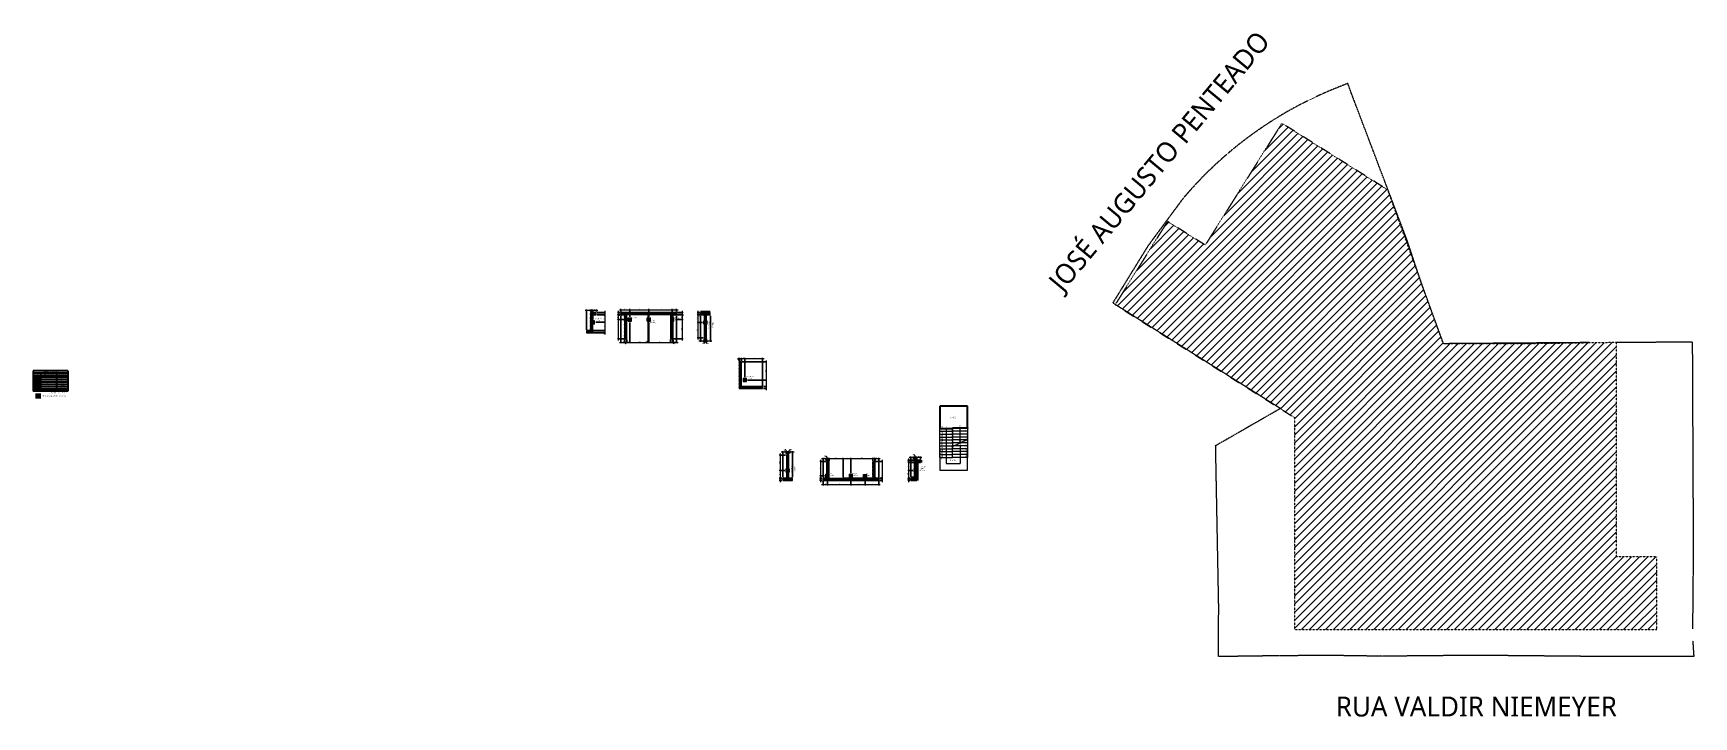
# Model space of a CAD drawing. Extents: x -1981 to 38708, y -3196 to 88064.
# Drawn here: x 12844 to 28882, y -3196 to 3403 of the extents above; entities that cross this region are included whole.
import ezdxf

# ---------------------------------------------------------------- set-up
doc = ezdxf.new("R2010")
doc.units = 0
for name, pattern in [('Hidden', [0.714375, 0.47625, -0.238125]), ('Hidden 0_75', [0.15, 0.075, -0.075]), ('Projeção', [0.396875, 0.238125, -0.15875]), ('Traço', [0.635, 0.3175, -0.3175])]:
    doc.linetypes.add(name, pattern=pattern)
for name, color, linetype, lineweight in [('A-ANNO-DIMS', 7, 'Continuous', 9), ('A-ANNO-DIMS-50', 7, 'Continuous', 9), ('A-DETL', 7, 'Hidden', 18), ('A-DETL-GENF', 7, 'Continuous', 18), ('A-DETL-IDEN', 7, 'Continuous', 9), ('A-DETL-MEDM', 7, 'Continuous', 50), ('A-DETL-THIN', 7, 'Continuous', 25), ('A-FLOR', 7, 'Continuous', 25), ('G-ANNO-TEXT', 7, 'Continuous', 9), ('S-BEAM', 7, 'Continuous', 25), ('S-COLS', 7, 'Continuous', 25), ('S-COLS-HDLN', 7, 'Traço', 18), ('S-STRS', 7, 'Continuous', 9), ('S-STRS-MBND', 7, 'Projeção', 18)]:
    doc.layers.add(name, color=color, linetype=linetype, lineweight=lineweight)
doc.styles.add('Arial_1', font='arial.ttf', dxfattribs={"width": 0.9, "height": 7.5})
doc.styles.add('Arial_3', font='arial.ttf', dxfattribs={"height": 10})
doc.styles.add('Gadugi_1', font='gadugi.ttf', dxfattribs={"height": 15})
doc.styles.add('Gadugi_2', font='gadugi.ttf', dxfattribs={"height": 10})
doc.styles.add('Gadugi_3', font='gadugi.ttf', dxfattribs={"height": 12.5})
doc.styles.add('Gadugi_B', font='gadugib.ttf', dxfattribs={"height": 192.5})
doc.dimstyles.new('PED_1_5mm_ESQ_1', dxfattribs={"dimscale": 30.48, "dimtxt": 7.651945, "dimasz": 0.328084, "dimexe": 0.246063, "dimexo": 0.246063, "dimgap": 0.049213, "dimtad": 1, "dimdec": 1, "dimrnd": 0.5, "dimdsep": 46, "dimtxsty": 'Arial_1', "dimblk1": 'DOTSMALL', "dimblk2": 'DOTSMALL', "dimsah": 1, "dimcen": 0.09, "dimdle": 0.492126, "dimazin": 0, "dimtfac": 1, "dimtdec": 4, "dimtix": 1, "dimtmove": 1, "dimatfit": 3, "dimfxl": 1, "dimtvp": 1, "dimtolj": 1, "dimtzin": 0, "dimarcsym": 2})
doc.dimstyles.new('PED_1_5mm_ESQ_3', dxfattribs={"dimscale": 30.48, "dimtxt": 7.651945, "dimasz": 0.328084, "dimexe": 0.246063, "dimexo": 0.246063, "dimgap": 0.049213, "dimtad": 1, "dimdec": 1, "dimrnd": 0.5, "dimdsep": 46, "dimtxsty": 'Arial_1', "dimblk1": 'DOTSMALL', "dimblk2": 'DOTSMALL', "dimsah": 1, "dimcen": 0.09, "dimdle": 0.492126, "dimazin": 0, "dimtfac": 1, "dimtdec": 4, "dimtix": 1, "dimtmove": 0, "dimatfit": 3, "dimfxl": 1, "dimtvp": 1, "dimtolj": 1, "dimtzin": 0, "dimarcsym": 2})
pattern_1 = [(45, (18906.618, 0), (-3.535534, 3.535534), [])]
pattern_2 = [(45, (21034.115, 0), (-3.535534, 3.535534), [])]

msp = doc.modelspace()

# ---------------------------------------------------------------- texts
at = {"layer": 'A-DETL-IDEN', "char_height": 10, "attachment_point": 1, "style": 'Gadugi_2'}
for s, insert, width in [('288', (12977.09, 93.39), 27.6582), ('-12', (12978.06, 5.39), 25.2532), ('45', (12980.89, 49.39), 18.4388), ('70', (12980.89, 71.39), 18.4388), ('9', (12984.69, 27.39), 9.2194), ('-141', (12974.26, -38.61), 34.4726), ('-61', (12978.06, -16.61), 25.2532)]:
    msp.add_mtext(s, dxfattribs=dict(at, insert=insert, width=width))
at = {"layer": 'G-ANNO-TEXT', "attachment_point": 1}
for s, insert, char_height, width, rotation, style in [('JOSÉ AUGUSTO PENTEADO', (22636.18, 1018.18), 192.5, 4254.9564, 50.25004, 'Gadugi_B'), ('CG (PILAR ', (19368.86, 549.16), 10, 90.9915, 90, 'Arial_3'), ('QUE ', (19385.07, 569.34), 10, 42.0886, 90, 'Arial_3'), ('MORRE)', (19401.27, 556.11), 10, 69.346, 90, 'Arial_3'), ('CG (PILAR ', (20163.26, -836.21), 10, 90.9915, 90, 'Arial_3'), ('QUE ', (20179.47, -816.04), 10, 42.0886, 90, 'Arial_3'), ('MORRE)', (20195.68, -829.27), 10, 69.346, 90, 'Arial_3')]:
    msp.add_mtext(s, dxfattribs=dict(at, insert=insert, char_height=char_height, width=width, rotation=rotation, style=style))
for s, insert, char_height, width, style in [('CG (PILAR ', (18266.89, 650.72), 10, 90.9915, 'Arial_3'), ('CG P3A', (18619.34, 661.74), 10, 63.3333, 'Arial_3'), ('CG P3B', (19035.22, 661.74), 10, 63.3333, 'Arial_3'), ('MORRE)', (18273.84, 618.31), 10, 69.346, 'Arial_3'), ('QUE ', (18287.07, 634.52), 10, 42.0886, 'Arial_3'), ('(NASCE)', (18800.13, 615.44), 10, 70.9493, 'Arial_3'), ('CG P3 ', (18808.06, 631.64), 10, 56.519, 'Arial_3'), ('Cor', (12865.68, 117.44), 12.5, 32.8692, 'Gadugi_3'), ('Legenda de desníveis', (12929.76, 139.44), 12.5, 200.8227, 'Gadugi_3'), ('Desnível (cm)', (12942.98, 117.44), 12.5, 125.4641, 'Gadugi_3'), ('Nível (m)', (13091.38, 117.44), 12.5, 84.9789, 'Gadugi_3'), ('799.76', (13103.67, 72.16), 10, 49.7046, 'Gadugi_2'), ('799.51', (13103.67, 50.16), 10, 49.7046, 'Gadugi_2'), ('799.15', (13103.67, 28.16), 10, 49.7046, 'Gadugi_2'), ('798.94', (13103.67, 6.16), 10, 49.7046, 'Gadugi_2'), ('801.94', (13103.67, 94.16), 10, 49.7046, 'Gadugi_2'), ('CG (PILAR ', (19734.77, 94.19), 10, 90.9915, 'Arial_3'), ('MORRE)', (19741.72, 61.78), 10, 69.346, 'Arial_3'), ('QUE ', (19754.95, 77.99), 10, 42.0886, 'Arial_3'), ('Elemento Arquitetônico em Concreto', (12934.19, -94.01), 10, 281.7932, 'Gadugi_2'), ('Nível de Referência: 799.06 m', (12991.14, -63.85), 10, 222.8691, 'Gadugi_2'), ('798.45', (13103.67, -15.84), 10, 49.7046, 'Gadugi_2'), ('797.65', (13103.67, -37.84), 10, 49.7046, 'Gadugi_2'), ('h = 12', (21695.88, -299.96), 15, 74.5569, 'Gadugi_1'), ('22', (21609.65, -390.26), 15, 28.0591, 'Gadugi_1'), ('21', (21609.65, -419.68), 15, 28.0591, 'Gadugi_1'), ('20', (21609.65, -448.23), 15, 28.0591, 'Gadugi_1'), ('19', (21609.65, -476.44), 15, 28.0591, 'Gadugi_1'), ('D', (21654.19, -392.07), 15, 18.038, 'Gadugi_1'), ('S', (21789.16, -379.93), 15, 13.6287, 'Gadugi_1'), ('3', (21847.27, -475.23), 15, 14.0295, 'Gadugi_1'), ('2', (21847.27, -445.13), 15, 14.0295, 'Gadugi_1'), ('1', (21847.27, -417.26), 15, 14.0295, 'Gadugi_1'), ('18', (21609.65, -502.57), 15, 28.0591, 'Gadugi_1'), ('17', (21609.65, -530.68), 15, 28.0591, 'Gadugi_1'), ('16', (21609.65, -559.07), 15, 28.0591, 'Gadugi_1'), ('15', (21609.65, -586.26), 15, 28.0591, 'Gadugi_1'), ('14', (21609.65, -614.13), 15, 28.0591, 'Gadugi_1'), ('4', (21847.27, -503.9), 15, 14.0295, 'Gadugi_1'), ('7', (21847.27, -584.95), 15, 14.0295, 'Gadugi_1'), ('8', (21847.27, -613.45), 15, 14.0295, 'Gadugi_1'), ('9', (21847.27, -641.09), 15, 14.0295, 'Gadugi_1'), ('6', (21847.27, -556.22), 15, 14.0295, 'Gadugi_1'), ('5', (21847.27, -531.29), 15, 14.0295, 'Gadugi_1'), ('CG (PILAR ', (21393.5, -778.22), 10, 90.9915, 'Arial_3'), ('QUE ', (21413.68, -794.43), 10, 42.0886, 'Arial_3'), ('13', (21609.65, -644.23), 15, 28.0591, 'Gadugi_1'), ('12', (21609.65, -672.9), 15, 28.0591, 'Gadugi_1'), ('11', (21609.65, -698.22), 15, 28.0591, 'Gadugi_1'), ('h = 12', (21697.67, -712.88), 15, 74.5569, 'Gadugi_1'), ('10', (21837.27, -670.02), 15, 28.0591, 'Gadugi_1'), ('CG ', (20541.31, -846.72), 10, 30.4641, 'Arial_3'), ('P22A', (20541.31, -862.92), 10, 42.4894, 'Arial_3'), ('CG P22 ', (20752.36, -846.72), 10, 66.1392, 'Arial_3'), ('(NASCE)', (20752.36, -862.92), 10, 70.9493, 'Arial_3'), ('CG ', (20887.88, -846.72), 10, 30.4641, 'Arial_3'), ('P22B', (20887.88, -862.92), 10, 42.4894, 'Arial_3'), ('MORRE)', (21400.45, -810.64), 10, 69.346, 'Arial_3'), ('RUA VALDIR NIEMEYER', (25424.32, -3000.67), 192.5, 3690.5684, 'Gadugi_B')]:
    msp.add_mtext(s, dxfattribs=dict(at, insert=insert, char_height=char_height, width=width, style=style))

# ---------------------------------------------------------------- blocks, each defined once
blk = doc.blocks.new('PED_COMPL_ESC_TRIANGULO_CIMA_R00_2019 - 01-3741802-DE D 001 - DETALHE ESCADA')
at = {"layer": 'S-BEAM'}
for p, q in [((-73, 0), (-73, 4)), ((-73, 4), (73, 4)), ((73, 4), (73, 0))]:
    blk.add_line(p, q, dxfattribs=at)
blk = doc.blocks.new('DIMBLOCK402-DT D 001 - DETALHE P1')
at = {"layer": 'A-ANNO-DIMS-50', "transparency": 16777216}
h = blk.add_hatch(color=256, dxfattribs=at)
edge = h.paths.add_edge_path(flags=0)
edge.add_arc((18365, 707), 1.25, 0, 360)
h = blk.add_hatch(color=256, dxfattribs=at)
edge = h.paths.add_edge_path(flags=0)
edge.add_arc((18365, 688), 1.25, 0, 360)
for p, q in [((18290, 707), (18373, 707)), ((18365, 707), (18290, 707)), ((18290, 688), (18373, 688)), ((18365, 688), (18290, 688)), ((18365, 722), (18365, 688))]:
    blk.add_line(p, q, dxfattribs=at)
for centre in [(18365, 707), (18365, 688)]:
    blk.add_circle(centre, 1.25, dxfattribs=at)
at = {"layer": 'A-ANNO-DIMS-50', "color": 0, "transparency": 16777216, "insert": (18354, 692), "char_height": 7.5, "width": 12.43, "attachment_point": 1, "rotation": 90, "line_spacing_factor": 0.941778, "style": 'Arial_1'}
blk.add_mtext('19', dxfattribs=at)
blk = doc.blocks.new('_DotSmall')
at = {"color": 0, "linetype": 'ByBlock', "const_width": 0.5}
blk.add_lwpolyline([(-0.0625, 0, 1), (0.0625, 0, 1)], format="xyb", close=True, dxfattribs=at)
blk = doc.blocks.new('DIMBLOCK403-DT D 001 - DETALHE P1')
at = {"layer": 'A-ANNO-DIMS-50', "transparency": 16777216}
h = blk.add_hatch(color=256, dxfattribs=at)
edge = h.paths.add_edge_path(flags=0)
edge.add_arc((18365, 688), 1.25, 0, 360)
h = blk.add_hatch(color=256, dxfattribs=at)
edge = h.paths.add_edge_path(flags=0)
edge.add_arc((18365, 683), 1.25, 0, 360)
for p, q in [((18290, 688), (18373, 688)), ((18365, 688), (18290, 688)), ((18290, 683), (18373, 683)), ((18365, 683), (18290, 683)), ((18365, 688), (18365, 683))]:
    blk.add_line(p, q, dxfattribs=at)
for centre in [(18365, 688), (18365, 683)]:
    blk.add_circle(centre, 1.25, dxfattribs=at)
blk.add_ellipse((18365, 676), major_axis=(0, 9.52), ratio=0.7761, start_param=0, end_param=1.570796, dxfattribs=at)
at = {"layer": 'A-ANNO-DIMS-50', "color": 0, "transparency": 16777216, "insert": (18354, 671), "char_height": 7.5, "width": 6.22, "attachment_point": 1, "rotation": 90, "line_spacing_factor": 0.941778, "style": 'Arial_1'}
blk.add_mtext('5', dxfattribs=at)
blk = doc.blocks.new('DIMBLOCK404-DT D 001 - DETALHE P1')
at = {"layer": 'A-ANNO-DIMS-50', "transparency": 16777216}
h = blk.add_hatch(color=256, dxfattribs=at)
edge = h.paths.add_edge_path(flags=0)
edge.add_arc((18365, 683), 1.25, 0, 360)
h = blk.add_hatch(color=256, dxfattribs=at)
edge = h.paths.add_edge_path(flags=0)
edge.add_arc((18365, 612), 1.25, 0, 360)
for p, q in [((18290, 683), (18373, 683)), ((18365, 683), (18290, 683)), ((18365, 683), (18365, 612)), ((18277, 612), (18373, 612)), ((18365, 612), (18277, 612))]:
    blk.add_line(p, q, dxfattribs=at)
for centre in [(18365, 683), (18365, 612)]:
    blk.add_circle(centre, 1.25, dxfattribs=at)
at = {"layer": 'A-ANNO-DIMS-50', "color": 0, "transparency": 16777216, "insert": (18354, 638), "char_height": 7.5, "width": 21.76, "attachment_point": 1, "rotation": 90, "line_spacing_factor": 0.941778, "style": 'Arial_1'}
blk.add_mtext('71.5', dxfattribs=at)
blk = doc.blocks.new('DIMBLOCK405-DT D 001 - DETALHE P1')
at = {"layer": 'A-ANNO-DIMS-50', "transparency": 16777216}
h = blk.add_hatch(color=256, dxfattribs=at)
edge = h.paths.add_edge_path(flags=0)
edge.add_arc((18365, 612), 1.25, 0, 360)
h = blk.add_hatch(color=256, dxfattribs=at)
edge = h.paths.add_edge_path(flags=0)
edge.add_arc((18365, 534), 1.25, 0, 360)
for p, q in [((18233, 534), (18373, 534)), ((18365, 534), (18233, 534)), ((18277, 612), (18373, 612)), ((18365, 612), (18277, 612)), ((18365, 612), (18365, 534))]:
    blk.add_line(p, q, dxfattribs=at)
for centre in [(18365, 612), (18365, 534)]:
    blk.add_circle(centre, 1.25, dxfattribs=at)
at = {"layer": 'A-ANNO-DIMS-50', "color": 0, "transparency": 16777216, "insert": (18354, 564), "char_height": 7.5, "width": 21.76, "attachment_point": 1, "rotation": 90, "line_spacing_factor": 0.941778, "style": 'Arial_1'}
blk.add_mtext('78.5', dxfattribs=at)
blk = doc.blocks.new('DIMBLOCK406-DT D 001 - DETALHE P1')
at = {"layer": 'A-ANNO-DIMS-50', "transparency": 16777216}
h = blk.add_hatch(color=256, dxfattribs=at)
edge = h.paths.add_edge_path(flags=0)
edge.add_arc((18365, 534), 1.25, 0, 360)
h = blk.add_hatch(color=256, dxfattribs=at)
edge = h.paths.add_edge_path(flags=0)
edge.add_arc((18365, 515), 1.25, 0, 360)
for p, q in [((18233, 534), (18373, 534)), ((18365, 534), (18233, 534)), ((18252, 515), (18373, 515)), ((18365, 515), (18252, 515)), ((18365, 534), (18365, 515))]:
    blk.add_line(p, q, dxfattribs=at)
for centre in [(18365, 534), (18365, 515)]:
    blk.add_circle(centre, 1.25, dxfattribs=at)
at = {"layer": 'A-ANNO-DIMS-50', "color": 0, "transparency": 16777216, "insert": (18354, 519), "char_height": 7.5, "width": 12.43, "attachment_point": 1, "rotation": 90, "line_spacing_factor": 0.941778, "style": 'Arial_1'}
blk.add_mtext('19', dxfattribs=at)
blk = doc.blocks.new('DIMBLOCK407-DT D 001 - DETALHE P1')
at = {"layer": 'A-ANNO-DIMS-50', "transparency": 16777216}
h = blk.add_hatch(color=256, dxfattribs=at)
edge = h.paths.add_edge_path(flags=0)
edge.add_arc((18365, 515), 1.25, 0, 360)
h = blk.add_hatch(color=256, dxfattribs=at)
edge = h.paths.add_edge_path(flags=0)
edge.add_arc((18365, 510), 1.25, 0, 360)
for p, q in [((18252, 515), (18373, 515)), ((18365, 515), (18252, 515)), ((18257, 510), (18373, 510)), ((18365, 510), (18257, 510)), ((18365, 515), (18365, 495))]:
    blk.add_line(p, q, dxfattribs=at)
for centre in [(18365, 515), (18365, 510)]:
    blk.add_circle(centre, 1.25, dxfattribs=at)
blk.add_ellipse((18365, 501), major_axis=(0, 11), ratio=0.672362, start_param=0, end_param=1.570796, dxfattribs=at)
at = {"layer": 'A-ANNO-DIMS-50', "color": 0, "transparency": 16777216, "insert": (18354, 496), "char_height": 7.5, "width": 6.22, "attachment_point": 1, "rotation": 90, "line_spacing_factor": 0.941778, "style": 'Arial_1'}
blk.add_mtext('5', dxfattribs=at)
blk = doc.blocks.new('DIMBLOCK408-DT D 001 - DETALHE P1')
at = {"layer": 'A-ANNO-DIMS-50', "transparency": 16777216}
h = blk.add_hatch(color=256, dxfattribs=at)
edge = h.paths.add_edge_path(flags=0)
edge.add_arc((18189, 729), 1.25, 0, 360)
h = blk.add_hatch(color=256, dxfattribs=at)
edge = h.paths.add_edge_path(flags=0)
edge.add_arc((18225, 729), 1.25, 0, 360)
for p, q in [((18174, 729), (18225, 729)), ((18189, 541), (18189, 737)), ((18189, 729), (18189, 541)), ((18225, 715), (18225, 737)), ((18225, 729), (18225, 715))]:
    blk.add_line(p, q, dxfattribs=at)
for centre in [(18189, 729), (18225, 729)]:
    blk.add_circle(centre, 1.25, dxfattribs=at)
at = {"layer": 'A-ANNO-DIMS-50', "color": 0, "transparency": 16777216, "insert": (18202, 740), "char_height": 7.5, "width": 12.43, "attachment_point": 1, "line_spacing_factor": 0.941778, "style": 'Arial_1'}
blk.add_mtext('36', dxfattribs=at)
blk = doc.blocks.new('DIMBLOCK409-DT D 001 - DETALHE P1')
at = {"layer": 'A-ANNO-DIMS-50', "transparency": 16777216}
h = blk.add_hatch(color=256, dxfattribs=at)
edge = h.paths.add_edge_path(flags=0)
edge.add_arc((18225, 729), 1.25, 0, 360)
h = blk.add_hatch(color=256, dxfattribs=at)
edge = h.paths.add_edge_path(flags=0)
edge.add_arc((18244, 729), 1.25, 0, 360)
for p, q in [((18225, 715), (18225, 737)), ((18225, 729), (18244, 729)), ((18225, 729), (18225, 715)), ((18244, 696), (18244, 737)), ((18244, 729), (18244, 696))]:
    blk.add_line(p, q, dxfattribs=at)
for centre in [(18225, 729), (18244, 729)]:
    blk.add_circle(centre, 1.25, dxfattribs=at)
at = {"layer": 'A-ANNO-DIMS-50', "color": 0, "transparency": 16777216, "insert": (18229, 740), "char_height": 7.5, "width": 12.43, "attachment_point": 1, "line_spacing_factor": 0.941778, "style": 'Arial_1'}
blk.add_mtext('19', dxfattribs=at)
blk = doc.blocks.new('DIMBLOCK410-DT D 001 - DETALHE P1')
at = {"layer": 'A-ANNO-DIMS-50', "transparency": 16777216}
h = blk.add_hatch(color=256, dxfattribs=at)
edge = h.paths.add_edge_path(flags=0)
edge.add_arc((18244, 729), 1.25, 0, 360)
h = blk.add_hatch(color=256, dxfattribs=at)
edge = h.paths.add_edge_path(flags=0)
edge.add_arc((18249, 729), 1.25, 0, 360)
for p, q in [((18244, 696), (18244, 737)), ((18244, 729), (18249, 729)), ((18244, 729), (18244, 696)), ((18249, 639), (18249, 737)), ((18249, 729), (18249, 639))]:
    blk.add_line(p, q, dxfattribs=at)
for centre in [(18244, 729), (18249, 729)]:
    blk.add_circle(centre, 1.25, dxfattribs=at)
at = {"layer": 'A-ANNO-DIMS-50', "color": 0, "transparency": 16777216, "insert": (18244, 740), "char_height": 7.5, "width": 6.22, "attachment_point": 1, "line_spacing_factor": 0.941778, "style": 'Arial_1'}
blk.add_mtext('5', dxfattribs=at)
blk = doc.blocks.new('DIMBLOCK411-DT D 001 - DETALHE P1')
at = {"layer": 'A-ANNO-DIMS-50', "transparency": 16777216}
h = blk.add_hatch(color=256, dxfattribs=at)
edge = h.paths.add_edge_path(flags=0)
edge.add_arc((18249, 729), 1.25, 0, 360)
h = blk.add_hatch(color=256, dxfattribs=at)
edge = h.paths.add_edge_path(flags=0)
edge.add_arc((18283, 729), 1.25, 0, 360)
for p, q in [((18249, 639), (18249, 737)), ((18249, 729), (18298, 729)), ((18249, 729), (18249, 639)), ((18283, 715), (18283, 737)), ((18283, 729), (18283, 715))]:
    blk.add_line(p, q, dxfattribs=at)
for centre in [(18249, 729), (18283, 729)]:
    blk.add_circle(centre, 1.25, dxfattribs=at)
at = {"layer": 'A-ANNO-DIMS-50', "color": 0, "transparency": 16777216, "insert": (18261, 740), "char_height": 7.5, "width": 12.43, "attachment_point": 1, "line_spacing_factor": 0.941778, "style": 'Arial_1'}
blk.add_mtext('34', dxfattribs=at)
blk = doc.blocks.new('DIMBLOCK412-DT D 002 - DETALHE P3')
at = {"layer": 'A-ANNO-DIMS-50', "transparency": 16777216}
h = blk.add_hatch(color=256, dxfattribs=at)
edge = h.paths.add_edge_path(flags=0)
edge.add_arc((18521, 418), 1.25, 0, 360)
h = blk.add_hatch(color=256, dxfattribs=at)
edge = h.paths.add_edge_path(flags=0)
edge.add_arc((18554, 418), 1.25, 0, 360)
for p, q in [((18521, 676), (18521, 411)), ((18521, 418), (18521, 676)), ((18506, 418), (18554, 418)), ((18554, 445), (18554, 411)), ((18554, 418), (18554, 445))]:
    blk.add_line(p, q, dxfattribs=at)
for centre in [(18521, 418), (18554, 418)]:
    blk.add_circle(centre, 1.25, dxfattribs=at)
at = {"layer": 'A-ANNO-DIMS-50', "color": 0, "transparency": 16777216, "insert": (18532, 430), "char_height": 7.5, "width": 12.43, "attachment_point": 1, "line_spacing_factor": 0.941778, "style": 'Arial_1'}
blk.add_mtext('34', dxfattribs=at)
blk = doc.blocks.new('DIMBLOCK413-DT D 002 - DETALHE P3')
at = {"layer": 'A-ANNO-DIMS-50', "transparency": 16777216}
h = blk.add_hatch(color=256, dxfattribs=at)
edge = h.paths.add_edge_path(flags=0)
edge.add_arc((18554, 418), 1.25, 0, 360)
h = blk.add_hatch(color=256, dxfattribs=at)
edge = h.paths.add_edge_path(flags=0)
edge.add_arc((18559, 418), 1.25, 0, 360)
for p, q in [((18554, 445), (18554, 411)), ((18554, 418), (18554, 445)), ((18554, 418), (18559, 418)), ((18559, 445), (18559, 411)), ((18559, 418), (18559, 445))]:
    blk.add_line(p, q, dxfattribs=at)
for centre in [(18554, 418), (18559, 418)]:
    blk.add_circle(centre, 1.25, dxfattribs=at)
blk.add_ellipse((18567, 418), major_axis=(0, 11.7), ratio=0.86608, start_param=1.570796, end_param=3.141593, dxfattribs=at)
at = {"layer": 'A-ANNO-DIMS-50', "color": 0, "transparency": 16777216, "insert": (18567, 411), "char_height": 7.5, "width": 6.22, "attachment_point": 1, "line_spacing_factor": 0.941778, "style": 'Arial_1'}
blk.add_mtext('5', dxfattribs=at)
blk = doc.blocks.new('DIMBLOCK414-DT D 002 - DETALHE P3')
at = {"layer": 'A-ANNO-DIMS-50', "transparency": 16777216}
h = blk.add_hatch(color=256, dxfattribs=at)
edge = h.paths.add_edge_path(flags=0)
edge.add_arc((18559, 418), 1.25, 0, 360)
h = blk.add_hatch(color=256, dxfattribs=at)
edge = h.paths.add_edge_path(flags=0)
edge.add_arc((18578, 418), 1.25, 0, 360)
for p, q in [((18559, 445), (18559, 411)), ((18559, 418), (18559, 445)), ((18559, 418), (18578, 418)), ((18578, 445), (18578, 411)), ((18578, 418), (18578, 445))]:
    blk.add_line(p, q, dxfattribs=at)
for centre in [(18559, 418), (18578, 418)]:
    blk.add_circle(centre, 1.25, dxfattribs=at)
at = {"layer": 'A-ANNO-DIMS-50', "color": 0, "transparency": 16777216, "insert": (18564, 430), "char_height": 7.5, "width": 12.43, "attachment_point": 1, "line_spacing_factor": 0.941778, "style": 'Arial_1'}
blk.add_mtext('19', dxfattribs=at)
blk = doc.blocks.new('DIMBLOCK415-DT D 002 - DETALHE P3')
at = {"layer": 'A-ANNO-DIMS-50', "transparency": 16777216}
h = blk.add_hatch(color=256, dxfattribs=at)
edge = h.paths.add_edge_path(flags=0)
edge.add_arc((18578, 418), 1.25, 0, 360)
h = blk.add_hatch(color=256, dxfattribs=at)
edge = h.paths.add_edge_path(flags=0)
edge.add_arc((18605, 418), 1.25, 0, 360)
for p, q in [((18605, 610), (18605, 411)), ((18605, 418), (18605, 610)), ((18578, 445), (18578, 411)), ((18578, 418), (18578, 445)), ((18578, 418), (18605, 418))]:
    blk.add_line(p, q, dxfattribs=at)
for centre in [(18578, 418), (18605, 418)]:
    blk.add_circle(centre, 1.25, dxfattribs=at)
at = {"layer": 'A-ANNO-DIMS-50', "color": 0, "transparency": 16777216, "insert": (18583, 430), "char_height": 7.5, "width": 21.76, "attachment_point": 1, "line_spacing_factor": 0.941778, "style": 'Arial_1'}
blk.add_mtext('26.5', dxfattribs=at)
blk = doc.blocks.new('DIMBLOCK416-DT D 002 - DETALHE P3')
at = {"layer": 'A-ANNO-DIMS-50', "transparency": 16777216}
h = blk.add_hatch(color=256, dxfattribs=at)
edge = h.paths.add_edge_path(flags=0)
edge.add_arc((18605, 418), 1.25, 0, 360)
h = blk.add_hatch(color=256, dxfattribs=at)
edge = h.paths.add_edge_path(flags=0)
edge.add_arc((18782, 418), 1.25, 0, 360)
for p, q in [((18782, 681), (18782, 411)), ((18782, 418), (18782, 681)), ((18605, 610), (18605, 411)), ((18605, 418), (18605, 610)), ((18605, 418), (18782, 418))]:
    blk.add_line(p, q, dxfattribs=at)
for centre in [(18605, 418), (18782, 418)]:
    blk.add_circle(centre, 1.25, dxfattribs=at)
at = {"layer": 'A-ANNO-DIMS-50', "color": 0, "transparency": 16777216, "insert": (18682, 430), "char_height": 7.5, "width": 27.97, "attachment_point": 1, "line_spacing_factor": 0.941778, "style": 'Arial_1'}
blk.add_mtext('177.5', dxfattribs=at)
blk = doc.blocks.new('DIMBLOCK417-DT D 002 - DETALHE P3')
at = {"layer": 'A-ANNO-DIMS-50', "transparency": 16777216}
h = blk.add_hatch(color=256, dxfattribs=at)
edge = h.paths.add_edge_path(flags=0)
edge.add_arc((18782, 418), 1.25, 0, 360)
h = blk.add_hatch(color=256, dxfattribs=at)
edge = h.paths.add_edge_path(flags=0)
edge.add_arc((18789, 418), 1.25, 0, 360)
for p, q in [((18782, 681), (18782, 411)), ((18782, 418), (18782, 681)), ((18789, 610), (18789, 411)), ((18789, 418), (18789, 610)), ((18782, 418), (18789, 418))]:
    blk.add_line(p, q, dxfattribs=at)
for centre in [(18782, 418), (18789, 418)]:
    blk.add_circle(centre, 1.25, dxfattribs=at)
blk.add_ellipse((18771, 418), major_axis=(14.9, 0), ratio=0.495047, start_param=0, end_param=1.570796, dxfattribs=at)
at = {"layer": 'A-ANNO-DIMS-50', "color": 0, "transparency": 16777216, "insert": (18758, 430), "char_height": 7.5, "width": 15.54, "attachment_point": 1, "line_spacing_factor": 0.941778, "style": 'Arial_1'}
blk.add_mtext('6.5', dxfattribs=at)
blk = doc.blocks.new('DIMBLOCK418-DT D 002 - DETALHE P3')
at = {"layer": 'A-ANNO-DIMS-50', "transparency": 16777216}
h = blk.add_hatch(color=256, dxfattribs=at)
edge = h.paths.add_edge_path(flags=0)
edge.add_arc((18789, 418), 1.25, 0, 360)
h = blk.add_hatch(color=256, dxfattribs=at)
edge = h.paths.add_edge_path(flags=0)
edge.add_arc((19000, 418), 1.25, 0, 360)
for p, q in [((18789, 610), (18789, 411)), ((18789, 418), (18789, 610)), ((18789, 418), (19000, 418)), ((19000, 445), (19000, 411)), ((19000, 418), (19000, 445))]:
    blk.add_line(p, q, dxfattribs=at)
for centre in [(18789, 418), (19000, 418)]:
    blk.add_circle(centre, 1.25, dxfattribs=at)
at = {"layer": 'A-ANNO-DIMS-50', "color": 0, "transparency": 16777216, "insert": (18887, 430), "char_height": 7.5, "width": 18.65, "attachment_point": 1, "line_spacing_factor": 0.941778, "style": 'Arial_1'}
blk.add_mtext('211', dxfattribs=at)
blk = doc.blocks.new('DIMBLOCK419-DT D 002 - DETALHE P3')
at = {"layer": 'A-ANNO-DIMS-50', "transparency": 16777216}
h = blk.add_hatch(color=256, dxfattribs=at)
edge = h.paths.add_edge_path(flags=0)
edge.add_arc((19000, 418), 1.25, 0, 360)
h = blk.add_hatch(color=256, dxfattribs=at)
edge = h.paths.add_edge_path(flags=0)
edge.add_arc((19019, 418), 1.25, 0, 360)
for p, q in [((19000, 445), (19000, 411)), ((19000, 418), (19000, 445)), ((19000, 418), (19019, 418)), ((19019, 445), (19019, 411)), ((19019, 418), (19019, 445))]:
    blk.add_line(p, q, dxfattribs=at)
for centre in [(19000, 418), (19019, 418)]:
    blk.add_circle(centre, 1.25, dxfattribs=at)
at = {"layer": 'A-ANNO-DIMS-50', "color": 0, "transparency": 16777216, "insert": (19004, 430), "char_height": 7.5, "width": 12.43, "attachment_point": 1, "line_spacing_factor": 0.941778, "style": 'Arial_1'}
blk.add_mtext('19', dxfattribs=at)
blk = doc.blocks.new('DIMBLOCK420-DT D 002 - DETALHE P3')
at = {"layer": 'A-ANNO-DIMS-50', "transparency": 16777216}
h = blk.add_hatch(color=256, dxfattribs=at)
edge = h.paths.add_edge_path(flags=0)
edge.add_arc((19019, 418), 1.25, 0, 360)
h = blk.add_hatch(color=256, dxfattribs=at)
edge = h.paths.add_edge_path(flags=0)
edge.add_arc((19024, 418), 1.25, 0, 360)
for p, q in [((19019, 445), (19019, 411)), ((19019, 418), (19019, 445)), ((19019, 418), (19024, 418)), ((19024, 445), (19024, 411)), ((19024, 418), (19024, 445))]:
    blk.add_line(p, q, dxfattribs=at)
for centre in [(19019, 418), (19024, 418)]:
    blk.add_circle(centre, 1.25, dxfattribs=at)
blk.add_ellipse((19035, 418), major_axis=(14.2, 0), ratio=0.82538, start_param=3.141593, end_param=4.712389, dxfattribs=at)
at = {"layer": 'A-ANNO-DIMS-50', "color": 0, "transparency": 16777216, "insert": (19035, 411), "char_height": 7.5, "width": 6.22, "attachment_point": 1, "line_spacing_factor": 0.941778, "style": 'Arial_1'}
blk.add_mtext('5', dxfattribs=at)
blk = doc.blocks.new('DIMBLOCK421-DT D 002 - DETALHE P3')
at = {"layer": 'A-ANNO-DIMS-50', "transparency": 16777216}
h = blk.add_hatch(color=256, dxfattribs=at)
edge = h.paths.add_edge_path(flags=0)
edge.add_arc((19024, 418), 1.25, 0, 360)
h = blk.add_hatch(color=256, dxfattribs=at)
edge = h.paths.add_edge_path(flags=0)
edge.add_arc((19058, 418), 1.25, 0, 360)
for p, q in [((19058, 676), (19058, 411)), ((19058, 418), (19058, 676)), ((19024, 445), (19024, 411)), ((19024, 418), (19024, 445)), ((19024, 418), (19073, 418))]:
    blk.add_line(p, q, dxfattribs=at)
for centre in [(19024, 418), (19058, 418)]:
    blk.add_circle(centre, 1.25, dxfattribs=at)
at = {"layer": 'A-ANNO-DIMS-50', "color": 0, "transparency": 16777216, "insert": (19032, 430), "char_height": 7.5, "width": 21.76, "attachment_point": 1, "line_spacing_factor": 0.941778, "style": 'Arial_1'}
blk.add_mtext('33.5', dxfattribs=at)
blk = doc.blocks.new('DIMBLOCK422-DT D 002 - DETALHE P3')
at = {"layer": 'A-ANNO-DIMS-50', "transparency": 16777216}
h = blk.add_hatch(color=256, dxfattribs=at)
edge = h.paths.add_edge_path(flags=0)
edge.add_arc((19113, 707), 1.25, 0, 360)
h = blk.add_hatch(color=256, dxfattribs=at)
edge = h.paths.add_edge_path(flags=0)
edge.add_arc((19113, 688), 1.25, 0, 360)
for p, q in [((19065, 707), (19121, 707)), ((19113, 707), (19065, 707)), ((19065, 688), (19121, 688)), ((19113, 688), (19065, 688)), ((19113, 722), (19113, 688))]:
    blk.add_line(p, q, dxfattribs=at)
for centre in [(19113, 707), (19113, 688)]:
    blk.add_circle(centre, 1.25, dxfattribs=at)
at = {"layer": 'A-ANNO-DIMS-50', "color": 0, "transparency": 16777216, "insert": (19102, 692), "char_height": 7.5, "width": 12.43, "attachment_point": 1, "rotation": 90, "line_spacing_factor": 0.941778, "style": 'Arial_1'}
blk.add_mtext('19', dxfattribs=at)
blk = doc.blocks.new('DIMBLOCK423-DT D 002 - DETALHE P3')
at = {"layer": 'A-ANNO-DIMS-50', "transparency": 16777216}
h = blk.add_hatch(color=256, dxfattribs=at)
edge = h.paths.add_edge_path(flags=0)
edge.add_arc((19113, 688), 1.25, 0, 360)
h = blk.add_hatch(color=256, dxfattribs=at)
edge = h.paths.add_edge_path(flags=0)
edge.add_arc((19113, 683), 1.25, 0, 360)
for p, q in [((19065, 688), (19121, 688)), ((19113, 688), (19065, 688)), ((19065, 683), (19121, 683)), ((19113, 683), (19065, 683)), ((19113, 688), (19113, 683))]:
    blk.add_line(p, q, dxfattribs=at)
for centre in [(19113, 688), (19113, 683)]:
    blk.add_circle(centre, 1.25, dxfattribs=at)
blk.add_ellipse((19113, 673), major_axis=(0, 12.7), ratio=0.826134, start_param=4.712389, end_param=6.283185, dxfattribs=at)
at = {"layer": 'A-ANNO-DIMS-50', "color": 0, "transparency": 16777216, "insert": (19120, 668), "char_height": 7.5, "width": 6.22, "attachment_point": 1, "rotation": 90, "line_spacing_factor": 0.941778, "style": 'Arial_1'}
blk.add_mtext('5', dxfattribs=at)
blk = doc.blocks.new('DIMBLOCK424-DT D 002 - DETALHE P3')
at = {"layer": 'A-ANNO-DIMS-50', "transparency": 16777216}
h = blk.add_hatch(color=256, dxfattribs=at)
edge = h.paths.add_edge_path(flags=0)
edge.add_arc((19113, 683), 1.25, 0, 360)
h = blk.add_hatch(color=256, dxfattribs=at)
edge = h.paths.add_edge_path(flags=0)
edge.add_arc((19113, 638), 1.25, 0, 360)
for p, q in [((19065, 683), (19121, 683)), ((19113, 683), (19065, 683)), ((19113, 683), (19113, 638)), ((19049, 638), (19121, 638)), ((19113, 638), (19049, 638))]:
    blk.add_line(p, q, dxfattribs=at)
for centre in [(19113, 683), (19113, 638)]:
    blk.add_circle(centre, 1.25, dxfattribs=at)
at = {"layer": 'A-ANNO-DIMS-50', "color": 0, "transparency": 16777216, "insert": (19102, 655), "char_height": 7.5, "width": 12.43, "attachment_point": 1, "rotation": 90, "line_spacing_factor": 0.941778, "style": 'Arial_1'}
blk.add_mtext('45', dxfattribs=at)
blk = doc.blocks.new('DIMBLOCK425-DT D 002 - DETALHE P3')
at = {"layer": 'A-ANNO-DIMS-50', "transparency": 16777216}
h = blk.add_hatch(color=256, dxfattribs=at)
edge = h.paths.add_edge_path(flags=0)
edge.add_arc((19113, 638), 1.25, 0, 360)
h = blk.add_hatch(color=256, dxfattribs=at)
edge = h.paths.add_edge_path(flags=0)
edge.add_arc((19113, 452), 1.25, 0, 360)
for p, q in [((19049, 638), (19121, 638)), ((19113, 638), (19049, 638)), ((19113, 638), (19113, 437)), ((19031, 452), (19121, 452)), ((19113, 452), (19031, 452))]:
    blk.add_line(p, q, dxfattribs=at)
for centre in [(19113, 638), (19113, 452)]:
    blk.add_circle(centre, 1.25, dxfattribs=at)
at = {"layer": 'A-ANNO-DIMS-50', "color": 0, "transparency": 16777216, "insert": (19102, 537), "char_height": 7.5, "width": 18.65, "attachment_point": 1, "rotation": 90, "line_spacing_factor": 0.941778, "style": 'Arial_1'}
blk.add_mtext('186', dxfattribs=at)
blk = doc.blocks.new('DIMBLOCK426-DT D 002 - DETALHE P3')
at = {"layer": 'A-ANNO-DIMS-50', "transparency": 16777216}
h = blk.add_hatch(color=256, dxfattribs=at)
edge = h.paths.add_edge_path(flags=0)
edge.add_arc((18521, 734), 1.25, 0, 360)
h = blk.add_hatch(color=256, dxfattribs=at)
edge = h.paths.add_edge_path(flags=0)
edge.add_arc((18605, 734), 1.25, 0, 360)
for p, q in [((18506, 734), (18605, 734)), ((18521, 715), (18521, 741)), ((18521, 734), (18521, 715)), ((18605, 665), (18605, 741)), ((18605, 734), (18605, 665))]:
    blk.add_line(p, q, dxfattribs=at)
for centre in [(18521, 734), (18605, 734)]:
    blk.add_circle(centre, 1.25, dxfattribs=at)
at = {"layer": 'A-ANNO-DIMS-50', "color": 0, "transparency": 16777216, "insert": (18554, 745), "char_height": 7.5, "width": 21.76, "attachment_point": 1, "line_spacing_factor": 0.941778, "style": 'Arial_1'}
blk.add_mtext('84.5', dxfattribs=at)
blk = doc.blocks.new('DIMBLOCK427-DT D 002 - DETALHE P3')
at = {"layer": 'A-ANNO-DIMS-50', "transparency": 16777216}
h = blk.add_hatch(color=256, dxfattribs=at)
edge = h.paths.add_edge_path(flags=0)
edge.add_arc((18605, 734), 1.25, 0, 360)
h = blk.add_hatch(color=256, dxfattribs=at)
edge = h.paths.add_edge_path(flags=0)
edge.add_arc((18789, 734), 1.25, 0, 360)
for p, q in [((18605, 665), (18605, 741)), ((18605, 734), (18789, 734)), ((18605, 734), (18605, 665)), ((18789, 665), (18789, 741)), ((18789, 734), (18789, 665))]:
    blk.add_line(p, q, dxfattribs=at)
for centre in [(18605, 734), (18789, 734)]:
    blk.add_circle(centre, 1.25, dxfattribs=at)
at = {"layer": 'A-ANNO-DIMS-50', "color": 0, "transparency": 16777216, "insert": (18689, 745), "char_height": 7.5, "width": 18.65, "attachment_point": 1, "line_spacing_factor": 0.941778, "style": 'Arial_1'}
blk.add_mtext('184', dxfattribs=at)
blk = doc.blocks.new('DIMBLOCK428-DT D 002 - DETALHE P3')
at = {"layer": 'A-ANNO-DIMS-50', "transparency": 16777216}
h = blk.add_hatch(color=256, dxfattribs=at)
edge = h.paths.add_edge_path(flags=0)
edge.add_arc((18789, 734), 1.25, 0, 360)
h = blk.add_hatch(color=256, dxfattribs=at)
edge = h.paths.add_edge_path(flags=0)
edge.add_arc((19015, 734), 1.25, 0, 360)
for p, q in [((18789, 665), (18789, 741)), ((18789, 734), (19015, 734)), ((18789, 734), (18789, 665)), ((19015, 665), (19015, 741)), ((19015, 734), (19015, 665))]:
    blk.add_line(p, q, dxfattribs=at)
for centre in [(18789, 734), (19015, 734)]:
    blk.add_circle(centre, 1.25, dxfattribs=at)
at = {"layer": 'A-ANNO-DIMS-50', "color": 0, "transparency": 16777216, "insert": (18894, 745), "char_height": 7.5, "width": 18.65, "attachment_point": 1, "line_spacing_factor": 0.941778, "style": 'Arial_1'}
blk.add_mtext('226', dxfattribs=at)
blk = doc.blocks.new('DIMBLOCK429-DT D 002 - DETALHE P3')
at = {"layer": 'A-ANNO-DIMS-50', "transparency": 16777216}
h = blk.add_hatch(color=256, dxfattribs=at)
edge = h.paths.add_edge_path(flags=0)
edge.add_arc((19015, 734), 1.25, 0, 360)
h = blk.add_hatch(color=256, dxfattribs=at)
edge = h.paths.add_edge_path(flags=0)
edge.add_arc((19058, 734), 1.25, 0, 360)
for p, q in [((19015, 665), (19015, 741)), ((19015, 734), (19073, 734)), ((19015, 734), (19015, 665)), ((19058, 715), (19058, 741)), ((19058, 734), (19058, 715))]:
    blk.add_line(p, q, dxfattribs=at)
for centre in [(19015, 734), (19058, 734)]:
    blk.add_circle(centre, 1.25, dxfattribs=at)
at = {"layer": 'A-ANNO-DIMS-50', "color": 0, "transparency": 16777216, "insert": (19027, 745), "char_height": 7.5, "width": 21.76, "attachment_point": 1, "line_spacing_factor": 0.941778, "style": 'Arial_1'}
blk.add_mtext('42.5', dxfattribs=at)
blk = doc.blocks.new('DIMBLOCK430-DT D 002 - DETALHE P3')
at = {"layer": 'A-ANNO-DIMS-50', "transparency": 16777216}
h = blk.add_hatch(color=256, dxfattribs=at)
edge = h.paths.add_edge_path(flags=0)
edge.add_arc((18493, 707), 1.25, 0, 360)
h = blk.add_hatch(color=256, dxfattribs=at)
edge = h.paths.add_edge_path(flags=0)
edge.add_arc((18493, 688), 1.25, 0, 360)
for p, q in [((18513, 707), (18486, 707)), ((18513, 688), (18486, 688)), ((18493, 722), (18493, 688)), ((18493, 707), (18513, 707)), ((18493, 688), (18513, 688))]:
    blk.add_line(p, q, dxfattribs=at)
for centre in [(18493, 707), (18493, 688)]:
    blk.add_circle(centre, 1.25, dxfattribs=at)
at = {"layer": 'A-ANNO-DIMS-50', "color": 0, "transparency": 16777216, "insert": (18482, 692), "char_height": 7.5, "width": 12.43, "attachment_point": 1, "rotation": 90, "line_spacing_factor": 0.941778, "style": 'Arial_1'}
blk.add_mtext('19', dxfattribs=at)
blk = doc.blocks.new('DIMBLOCK431-DT D 002 - DETALHE P3')
at = {"layer": 'A-ANNO-DIMS-50', "transparency": 16777216}
h = blk.add_hatch(color=256, dxfattribs=at)
edge = h.paths.add_edge_path(flags=0)
edge.add_arc((18493, 688), 1.25, 0, 360)
h = blk.add_hatch(color=256, dxfattribs=at)
edge = h.paths.add_edge_path(flags=0)
edge.add_arc((18493, 683), 1.25, 0, 360)
for p, q in [((18513, 688), (18486, 688)), ((18513, 683), (18486, 683)), ((18493, 688), (18493, 683)), ((18493, 688), (18513, 688)), ((18493, 683), (18513, 683))]:
    blk.add_line(p, q, dxfattribs=at)
for centre in [(18493, 688), (18493, 683)]:
    blk.add_circle(centre, 1.25, dxfattribs=at)
blk.add_ellipse((18493, 672), major_axis=(0, 14), ratio=0.797115, start_param=4.712389, end_param=6.283185, dxfattribs=at)
at = {"layer": 'A-ANNO-DIMS-50', "color": 0, "transparency": 16777216, "insert": (18501, 666), "char_height": 7.5, "width": 6.22, "attachment_point": 1, "rotation": 90, "line_spacing_factor": 0.941778, "style": 'Arial_1'}
blk.add_mtext('5', dxfattribs=at)
blk = doc.blocks.new('DIMBLOCK432-DT D 002 - DETALHE P3')
at = {"layer": 'A-ANNO-DIMS-50', "transparency": 16777216}
h = blk.add_hatch(color=256, dxfattribs=at)
edge = h.paths.add_edge_path(flags=0)
edge.add_arc((18493, 683), 1.25, 0, 360)
h = blk.add_hatch(color=256, dxfattribs=at)
edge = h.paths.add_edge_path(flags=0)
edge.add_arc((18493, 638), 1.25, 0, 360)
for p, q in [((18513, 683), (18486, 683)), ((18493, 683), (18493, 638)), ((18493, 683), (18513, 683)), ((18577, 638), (18486, 638)), ((18493, 638), (18577, 638))]:
    blk.add_line(p, q, dxfattribs=at)
for centre in [(18493, 683), (18493, 638)]:
    blk.add_circle(centre, 1.25, dxfattribs=at)
at = {"layer": 'A-ANNO-DIMS-50', "color": 0, "transparency": 16777216, "insert": (18482, 655), "char_height": 7.5, "width": 12.43, "attachment_point": 1, "rotation": 90, "line_spacing_factor": 0.941778, "style": 'Arial_1'}
blk.add_mtext('45', dxfattribs=at)
blk = doc.blocks.new('DIMBLOCK433-DT D 002 - DETALHE P3')
at = {"layer": 'A-ANNO-DIMS-50', "transparency": 16777216}
h = blk.add_hatch(color=256, dxfattribs=at)
edge = h.paths.add_edge_path(flags=0)
edge.add_arc((18493, 638), 1.25, 0, 360)
h = blk.add_hatch(color=256, dxfattribs=at)
edge = h.paths.add_edge_path(flags=0)
edge.add_arc((18493, 452), 1.25, 0, 360)
for p, q in [((18577, 638), (18486, 638)), ((18493, 638), (18493, 437)), ((18493, 638), (18577, 638)), ((18547, 452), (18486, 452)), ((18493, 452), (18547, 452))]:
    blk.add_line(p, q, dxfattribs=at)
for centre in [(18493, 638), (18493, 452)]:
    blk.add_circle(centre, 1.25, dxfattribs=at)
at = {"layer": 'A-ANNO-DIMS-50', "color": 0, "transparency": 16777216, "insert": (18482, 537), "char_height": 7.5, "width": 18.65, "attachment_point": 1, "rotation": 90, "line_spacing_factor": 0.941778, "style": 'Arial_1'}
blk.add_mtext('186', dxfattribs=at)
blk = doc.blocks.new('DIMBLOCK434-DT D 003 - DETALHE P4')
at = {"layer": 'A-ANNO-DIMS-50', "transparency": 16777216}
h = blk.add_hatch(color=256, dxfattribs=at)
edge = h.paths.add_edge_path(flags=0)
edge.add_arc((19289, 433), 1.25, 0, 360)
h = blk.add_hatch(color=256, dxfattribs=at)
edge = h.paths.add_edge_path(flags=0)
edge.add_arc((19324, 433), 1.25, 0, 360)
for p, q in [((19289, 676), (19289, 425)), ((19289, 433), (19289, 676)), ((19274, 433), (19324, 433)), ((19324, 453), (19324, 425)), ((19324, 433), (19324, 453))]:
    blk.add_line(p, q, dxfattribs=at)
for centre in [(19289, 433), (19324, 433)]:
    blk.add_circle(centre, 1.25, dxfattribs=at)
at = {"layer": 'A-ANNO-DIMS-50', "color": 0, "transparency": 16777216, "insert": (19297, 444), "char_height": 7.5, "width": 21.76, "attachment_point": 1, "line_spacing_factor": 0.941778, "style": 'Arial_1'}
blk.add_mtext('34.5', dxfattribs=at)
blk = doc.blocks.new('DIMBLOCK435-DT D 003 - DETALHE P4')
at = {"layer": 'A-ANNO-DIMS-50', "transparency": 16777216}
h = blk.add_hatch(color=256, dxfattribs=at)
edge = h.paths.add_edge_path(flags=0)
edge.add_arc((19324, 433), 1.25, 0, 360)
h = blk.add_hatch(color=256, dxfattribs=at)
edge = h.paths.add_edge_path(flags=0)
edge.add_arc((19326, 433), 1.25, 0, 360)
for p, q in [((19324, 453), (19324, 425)), ((19324, 433), (19324, 453)), ((19324, 433), (19326, 433)), ((19326, 453), (19326, 425)), ((19326, 433), (19326, 453))]:
    blk.add_line(p, q, dxfattribs=at)
for centre in [(19324, 433), (19326, 433)]:
    blk.add_circle(centre, 1.25, dxfattribs=at)
blk.add_ellipse((19316, 433), major_axis=(0, 10.4), ratio=0.877511, start_param=3.141593, end_param=4.712389, dxfattribs=at)
at = {"layer": 'A-ANNO-DIMS-50', "color": 0, "transparency": 16777216, "insert": (19303, 426), "char_height": 7.5, "width": 15.54, "attachment_point": 1, "line_spacing_factor": 0.941778, "style": 'Arial_1'}
blk.add_mtext('2.5', dxfattribs=at)
blk = doc.blocks.new('DIMBLOCK436-DT D 003 - DETALHE P4')
at = {"layer": 'A-ANNO-DIMS-50', "transparency": 16777216}
h = blk.add_hatch(color=256, dxfattribs=at)
edge = h.paths.add_edge_path(flags=0)
edge.add_arc((19326, 433), 1.25, 0, 360)
h = blk.add_hatch(color=256, dxfattribs=at)
edge = h.paths.add_edge_path(flags=0)
edge.add_arc((19336, 433), 1.25, 0, 360)
for p, q in [((19336, 583), (19336, 425)), ((19336, 433), (19336, 583)), ((19326, 453), (19326, 425)), ((19326, 433), (19326, 453)), ((19326, 433), (19336, 433))]:
    blk.add_line(p, q, dxfattribs=at)
for centre in [(19326, 433), (19336, 433)]:
    blk.add_circle(centre, 1.25, dxfattribs=at)
blk.add_ellipse((19320, 433), major_axis=(0, 25.4), ratio=0.418024, start_param=3.141593, end_param=4.712389, dxfattribs=at)
at = {"layer": 'A-ANNO-DIMS-50', "color": 0, "transparency": 16777216, "insert": (19307, 411), "char_height": 7.5, "width": 15.54, "attachment_point": 1, "line_spacing_factor": 0.941778, "style": 'Arial_1'}
blk.add_mtext('9.5', dxfattribs=at)
blk = doc.blocks.new('DIMBLOCK437-DT D 003 - DETALHE P4')
at = {"layer": 'A-ANNO-DIMS-50', "transparency": 16777216}
h = blk.add_hatch(color=256, dxfattribs=at)
edge = h.paths.add_edge_path(flags=0)
edge.add_arc((19336, 433), 1.25, 0, 360)
h = blk.add_hatch(color=256, dxfattribs=at)
edge = h.paths.add_edge_path(flags=0)
edge.add_arc((19345, 433), 1.25, 0, 360)
for p, q in [((19336, 583), (19336, 425)), ((19336, 433), (19336, 583)), ((19336, 433), (19345, 433)), ((19345, 453), (19345, 425)), ((19345, 433), (19345, 453))]:
    blk.add_line(p, q, dxfattribs=at)
for centre in [(19336, 433), (19345, 433)]:
    blk.add_circle(centre, 1.25, dxfattribs=at)
blk.add_ellipse((19350, 433), major_axis=(0, 25.4), ratio=0.36839, start_param=1.570796, end_param=3.141593, dxfattribs=at)
at = {"layer": 'A-ANNO-DIMS-50', "color": 0, "transparency": 16777216, "insert": (19350, 411), "char_height": 7.5, "width": 15.54, "attachment_point": 1, "line_spacing_factor": 0.941778, "style": 'Arial_1'}
blk.add_mtext('9.5', dxfattribs=at)
blk = doc.blocks.new('DIMBLOCK438-DT D 003 - DETALHE P4')
at = {"layer": 'A-ANNO-DIMS-50', "transparency": 16777216}
h = blk.add_hatch(color=256, dxfattribs=at)
edge = h.paths.add_edge_path(flags=0)
edge.add_arc((19345, 433), 1.25, 0, 360)
h = blk.add_hatch(color=256, dxfattribs=at)
edge = h.paths.add_edge_path(flags=0)
edge.add_arc((19348, 433), 1.25, 0, 360)
for p, q in [((19345, 453), (19345, 425)), ((19345, 433), (19345, 453)), ((19345, 433), (19348, 433)), ((19348, 453), (19348, 425)), ((19348, 433), (19348, 453))]:
    blk.add_line(p, q, dxfattribs=at)
for centre in [(19345, 433), (19348, 433)]:
    blk.add_circle(centre, 1.25, dxfattribs=at)
blk.add_ellipse((19354, 433), major_axis=(0, 10.4), ratio=0.708465, start_param=1.570796, end_param=3.141593, dxfattribs=at)
at = {"layer": 'A-ANNO-DIMS-50', "color": 0, "transparency": 16777216, "insert": (19354, 426), "char_height": 7.5, "width": 15.54, "attachment_point": 1, "line_spacing_factor": 0.941778, "style": 'Arial_1'}
blk.add_mtext('2.5', dxfattribs=at)
blk = doc.blocks.new('DIMBLOCK439-DT D 003 - DETALHE P4')
at = {"layer": 'A-ANNO-DIMS-50', "transparency": 16777216}
h = blk.add_hatch(color=256, dxfattribs=at)
edge = h.paths.add_edge_path(flags=0)
edge.add_arc((19348, 433), 1.25, 0, 360)
h = blk.add_hatch(color=256, dxfattribs=at)
edge = h.paths.add_edge_path(flags=0)
edge.add_arc((19384, 433), 1.25, 0, 360)
for p, q in [((19384, 676), (19384, 425)), ((19384, 433), (19384, 676)), ((19348, 453), (19348, 425)), ((19348, 433), (19348, 453)), ((19348, 433), (19399, 433))]:
    blk.add_line(p, q, dxfattribs=at)
for centre in [(19348, 433), (19384, 433)]:
    blk.add_circle(centre, 1.25, dxfattribs=at)
at = {"layer": 'A-ANNO-DIMS-50', "color": 0, "transparency": 16777216, "insert": (19360, 444), "char_height": 7.5, "width": 12.43, "attachment_point": 1, "line_spacing_factor": 0.941778, "style": 'Arial_1'}
blk.add_mtext('36', dxfattribs=at)
blk = doc.blocks.new('DIMBLOCK440-DT D 003 - DETALHE P4')
at = {"layer": 'A-ANNO-DIMS-50', "transparency": 16777216}
h = blk.add_hatch(color=256, dxfattribs=at)
edge = h.paths.add_edge_path(flags=0)
edge.add_arc((19264, 707), 1.25, 0, 360)
h = blk.add_hatch(color=256, dxfattribs=at)
edge = h.paths.add_edge_path(flags=0)
edge.add_arc((19264, 688), 1.25, 0, 360)
for p, q in [((19281, 707), (19257, 707)), ((19281, 688), (19257, 688)), ((19264, 722), (19264, 688)), ((19264, 707), (19281, 707)), ((19264, 688), (19281, 688))]:
    blk.add_line(p, q, dxfattribs=at)
for centre in [(19264, 707), (19264, 688)]:
    blk.add_circle(centre, 1.25, dxfattribs=at)
at = {"layer": 'A-ANNO-DIMS-50', "color": 0, "transparency": 16777216, "insert": (19253, 692), "char_height": 7.5, "width": 12.43, "attachment_point": 1, "rotation": 90, "line_spacing_factor": 0.941778, "style": 'Arial_1'}
blk.add_mtext('19', dxfattribs=at)
blk = doc.blocks.new('DIMBLOCK441-DT D 003 - DETALHE P4')
at = {"layer": 'A-ANNO-DIMS-50', "transparency": 16777216}
h = blk.add_hatch(color=256, dxfattribs=at)
edge = h.paths.add_edge_path(flags=0)
edge.add_arc((19264, 688), 1.25, 0, 360)
h = blk.add_hatch(color=256, dxfattribs=at)
edge = h.paths.add_edge_path(flags=0)
edge.add_arc((19264, 683), 1.25, 0, 360)
for p, q in [((19281, 688), (19257, 688)), ((19281, 683), (19257, 683)), ((19264, 688), (19264, 683)), ((19264, 688), (19281, 688)), ((19264, 683), (19281, 683))]:
    blk.add_line(p, q, dxfattribs=at)
for centre in [(19264, 688), (19264, 683)]:
    blk.add_circle(centre, 1.25, dxfattribs=at)
blk.add_ellipse((19264, 673), major_axis=(0, 13.1), ratio=0.774467, start_param=4.712389, end_param=6.283185, dxfattribs=at)
at = {"layer": 'A-ANNO-DIMS-50', "color": 0, "transparency": 16777216, "insert": (19271, 667), "char_height": 7.5, "width": 6.22, "attachment_point": 1, "rotation": 90, "line_spacing_factor": 0.941778, "style": 'Arial_1'}
blk.add_mtext('5', dxfattribs=at)
blk = doc.blocks.new('DIMBLOCK442-DT D 003 - DETALHE P4')
at = {"layer": 'A-ANNO-DIMS-50', "transparency": 16777216}
h = blk.add_hatch(color=256, dxfattribs=at)
edge = h.paths.add_edge_path(flags=0)
edge.add_arc((19264, 683), 1.25, 0, 360)
h = blk.add_hatch(color=256, dxfattribs=at)
edge = h.paths.add_edge_path(flags=0)
edge.add_arc((19264, 609), 1.25, 0, 360)
for p, q in [((19281, 683), (19257, 683)), ((19264, 683), (19264, 609)), ((19264, 683), (19281, 683)), ((19309, 609), (19257, 609)), ((19264, 609), (19309, 609))]:
    blk.add_line(p, q, dxfattribs=at)
for centre in [(19264, 683), (19264, 609)]:
    blk.add_circle(centre, 1.25, dxfattribs=at)
at = {"layer": 'A-ANNO-DIMS-50', "color": 0, "transparency": 16777216, "insert": (19253, 637), "char_height": 7.5, "width": 21.76, "attachment_point": 1, "rotation": 90, "line_spacing_factor": 0.941778, "style": 'Arial_1'}
blk.add_mtext('74.5', dxfattribs=at)
blk = doc.blocks.new('DIMBLOCK443-DT D 003 - DETALHE P4')
at = {"layer": 'A-ANNO-DIMS-50', "transparency": 16777216}
h = blk.add_hatch(color=256, dxfattribs=at)
edge = h.paths.add_edge_path(flags=0)
edge.add_arc((19264, 609), 1.25, 0, 360)
h = blk.add_hatch(color=256, dxfattribs=at)
edge = h.paths.add_edge_path(flags=0)
edge.add_arc((19264, 461), 1.25, 0, 360)
for p, q in [((19309, 609), (19257, 609)), ((19264, 609), (19264, 446)), ((19264, 609), (19309, 609)), ((19316, 461), (19257, 461)), ((19264, 461), (19316, 461))]:
    blk.add_line(p, q, dxfattribs=at)
for centre in [(19264, 609), (19264, 461)]:
    blk.add_circle(centre, 1.25, dxfattribs=at)
at = {"layer": 'A-ANNO-DIMS-50', "color": 0, "transparency": 16777216, "insert": (19253, 527), "char_height": 7.5, "width": 18.65, "attachment_point": 1, "rotation": 90, "line_spacing_factor": 0.941778, "style": 'Arial_1'}
blk.add_mtext('148', dxfattribs=at)
blk = doc.blocks.new('DIMBLOCK444-DT D 004 - DETALHE P140')
at = {"layer": 'A-ANNO-DIMS-50', "transparency": 16777216}
h = blk.add_hatch(color=256, dxfattribs=at)
edge = h.paths.add_edge_path(flags=0)
edge.add_arc((19661, 263), 1.25, 0, 360)
h = blk.add_hatch(color=256, dxfattribs=at)
edge = h.paths.add_edge_path(flags=0)
edge.add_arc((19666, 263), 1.25, 0, 360)
for p, q in [((19646, 263), (19666, 263)), ((19661, 237), (19661, 270)), ((19661, 263), (19661, 237)), ((19666, 237), (19666, 270)), ((19666, 263), (19666, 237))]:
    blk.add_line(p, q, dxfattribs=at)
for centre in [(19661, 263), (19666, 263)]:
    blk.add_circle(centre, 1.25, dxfattribs=at)
blk.add_ellipse((19653, 263), major_axis=(0, 10.9), ratio=0.926407, start_param=3.141593, end_param=4.712389, dxfattribs=at)
at = {"layer": 'A-ANNO-DIMS-50', "color": 0, "transparency": 16777216, "insert": (19648, 256), "char_height": 7.5, "width": 6.22, "attachment_point": 1, "line_spacing_factor": 0.941778, "style": 'Arial_1'}
blk.add_mtext('5', dxfattribs=at)
blk = doc.blocks.new('DIMBLOCK445-DT D 004 - DETALHE P140')
at = {"layer": 'A-ANNO-DIMS-50', "transparency": 16777216}
h = blk.add_hatch(color=256, dxfattribs=at)
edge = h.paths.add_edge_path(flags=0)
edge.add_arc((19666, 263), 1.25, 0, 360)
h = blk.add_hatch(color=256, dxfattribs=at)
edge = h.paths.add_edge_path(flags=0)
edge.add_arc((19685, 263), 1.25, 0, 360)
for p, q in [((19666, 237), (19666, 270)), ((19666, 263), (19685, 263)), ((19666, 263), (19666, 237)), ((19685, 237), (19685, 270)), ((19685, 263), (19685, 237))]:
    blk.add_line(p, q, dxfattribs=at)
for centre in [(19666, 263), (19685, 263)]:
    blk.add_circle(centre, 1.25, dxfattribs=at)
at = {"layer": 'A-ANNO-DIMS-50', "color": 0, "transparency": 16777216, "insert": (19670, 274), "char_height": 7.5, "width": 12.43, "attachment_point": 1, "line_spacing_factor": 0.941778, "style": 'Arial_1'}
blk.add_mtext('19', dxfattribs=at)
blk = doc.blocks.new('DIMBLOCK446-DT D 004 - DETALHE P140')
at = {"layer": 'A-ANNO-DIMS-50', "transparency": 16777216}
h = blk.add_hatch(color=256, dxfattribs=at)
edge = h.paths.add_edge_path(flags=0)
edge.add_arc((19685, 263), 1.25, 0, 360)
h = blk.add_hatch(color=256, dxfattribs=at)
edge = h.paths.add_edge_path(flags=0)
edge.add_arc((19717, 263), 1.25, 0, 360)
for p, q in [((19685, 237), (19685, 270)), ((19685, 263), (19717, 263)), ((19685, 263), (19685, 237)), ((19717, 83), (19717, 270)), ((19717, 263), (19717, 83))]:
    blk.add_line(p, q, dxfattribs=at)
for centre in [(19685, 263), (19717, 263)]:
    blk.add_circle(centre, 1.25, dxfattribs=at)
at = {"layer": 'A-ANNO-DIMS-50', "color": 0, "transparency": 16777216, "insert": (19696, 274), "char_height": 7.5, "width": 12.43, "attachment_point": 1, "line_spacing_factor": 0.941778, "style": 'Arial_1'}
blk.add_mtext('32', dxfattribs=at)
blk = doc.blocks.new('DIMBLOCK447-DT D 004 - DETALHE P140')
at = {"layer": 'A-ANNO-DIMS-50', "transparency": 16777216}
h = blk.add_hatch(color=256, dxfattribs=at)
edge = h.paths.add_edge_path(flags=0)
edge.add_arc((19717, 263), 1.25, 0, 360)
h = blk.add_hatch(color=256, dxfattribs=at)
edge = h.paths.add_edge_path(flags=0)
edge.add_arc((19889, 263), 1.25, 0, 360)
for p, q in [((19717, 83), (19717, 270)), ((19717, 263), (19904, 263)), ((19717, 263), (19717, 83)), ((19889, 0), (19889, 270)), ((19889, 263), (19889, 0))]:
    blk.add_line(p, q, dxfattribs=at)
for centre in [(19717, 263), (19889, 263)]:
    blk.add_circle(centre, 1.25, dxfattribs=at)
at = {"layer": 'A-ANNO-DIMS-50', "color": 0, "transparency": 16777216, "insert": (19795, 274), "char_height": 7.5, "width": 18.65, "attachment_point": 1, "line_spacing_factor": 0.941778, "style": 'Arial_1'}
blk.add_mtext('172', dxfattribs=at)
blk = doc.blocks.new('DIMBLOCK448-DT D 004 - DETALHE P140')
at = {"layer": 'A-ANNO-DIMS-50', "transparency": 16777216}
h = blk.add_hatch(color=256, dxfattribs=at)
edge = h.paths.add_edge_path(flags=0)
edge.add_arc((19922, 229), 1.25, 0, 360)
h = blk.add_hatch(color=256, dxfattribs=at)
edge = h.paths.add_edge_path(flags=0)
edge.add_arc((19922, 55), 1.25, 0, 360)
for p, q in [((19692, 229), (19929, 229)), ((19922, 229), (19692, 229)), ((19922, 244), (19922, 55)), ((19744, 55), (19929, 55)), ((19922, 55), (19744, 55))]:
    blk.add_line(p, q, dxfattribs=at)
for centre in [(19922, 229), (19922, 55)]:
    blk.add_circle(centre, 1.25, dxfattribs=at)
at = {"layer": 'A-ANNO-DIMS-50', "color": 0, "transparency": 16777216, "insert": (19911, 134), "char_height": 7.5, "width": 18.65, "attachment_point": 1, "rotation": 90, "line_spacing_factor": 0.941778, "style": 'Arial_1'}
blk.add_mtext('174', dxfattribs=at)
blk = doc.blocks.new('DIMBLOCK449-DT D 004 - DETALHE P140')
at = {"layer": 'A-ANNO-DIMS-50', "transparency": 16777216}
h = blk.add_hatch(color=256, dxfattribs=at)
edge = h.paths.add_edge_path(flags=0)
edge.add_arc((19922, 55), 1.25, 0, 360)
h = blk.add_hatch(color=256, dxfattribs=at)
edge = h.paths.add_edge_path(flags=0)
edge.add_arc((19922, -8), 1.25, 0, 360)
for p, q in [((19744, 55), (19929, 55)), ((19922, 55), (19744, 55)), ((19922, 55), (19922, -8)), ((19896, -8), (19929, -8)), ((19922, -8), (19896, -8))]:
    blk.add_line(p, q, dxfattribs=at)
for centre in [(19922, 55), (19922, -8)]:
    blk.add_circle(centre, 1.25, dxfattribs=at)
at = {"layer": 'A-ANNO-DIMS-50', "color": 0, "transparency": 16777216, "insert": (19911, 19), "char_height": 7.5, "width": 12.43, "attachment_point": 1, "rotation": 90, "line_spacing_factor": 0.941778, "style": 'Arial_1'}
blk.add_mtext('63', dxfattribs=at)
blk = doc.blocks.new('DIMBLOCK450-DT D 004 - DETALHE P140')
at = {"layer": 'A-ANNO-DIMS-50', "transparency": 16777216}
h = blk.add_hatch(color=256, dxfattribs=at)
edge = h.paths.add_edge_path(flags=0)
edge.add_arc((19922, -8), 1.25, 0, 360)
h = blk.add_hatch(color=256, dxfattribs=at)
edge = h.paths.add_edge_path(flags=0)
edge.add_arc((19922, -27), 1.25, 0, 360)
for p, q in [((19896, -8), (19929, -8)), ((19922, -8), (19896, -8)), ((19896, -27), (19929, -27)), ((19922, -27), (19896, -27)), ((19922, -8), (19922, -42))]:
    blk.add_line(p, q, dxfattribs=at)
for centre in [(19922, -8), (19922, -27)]:
    blk.add_circle(centre, 1.25, dxfattribs=at)
at = {"layer": 'A-ANNO-DIMS-50', "color": 0, "transparency": 16777216, "insert": (19911, -23), "char_height": 7.5, "width": 12.43, "attachment_point": 1, "rotation": 90, "line_spacing_factor": 0.941778, "style": 'Arial_1'}
blk.add_mtext('19', dxfattribs=at)
blk = doc.blocks.new('DIMBLOCK451-DT D 005 - DETALHE P21')
at = {"layer": 'A-ANNO-DIMS-50', "transparency": 16777216}
h = blk.add_hatch(color=256, dxfattribs=at)
edge = h.paths.add_edge_path(flags=0)
edge.add_arc((20083, -639), 1.25, 0, 360)
h = blk.add_hatch(color=256, dxfattribs=at)
edge = h.paths.add_edge_path(flags=0)
edge.add_arc((20119, -639), 1.25, 0, 360)
for p, q in [((20068, -639), (20119, -639)), ((20083, -884), (20083, -631)), ((20083, -639), (20083, -884)), ((20119, -662), (20119, -631)), ((20119, -639), (20119, -662))]:
    blk.add_line(p, q, dxfattribs=at)
for centre in [(20083, -639), (20119, -639)]:
    blk.add_circle(centre, 1.25, dxfattribs=at)
at = {"layer": 'A-ANNO-DIMS-50', "color": 0, "transparency": 16777216, "insert": (20096, -628), "char_height": 7.5, "width": 12.43, "attachment_point": 1, "line_spacing_factor": 0.941778, "style": 'Arial_1'}
blk.add_mtext('36', dxfattribs=at)
blk = doc.blocks.new('DIMBLOCK452-DT D 005 - DETALHE P21')
at = {"layer": 'A-ANNO-DIMS-50', "transparency": 16777216}
h = blk.add_hatch(color=256, dxfattribs=at)
edge = h.paths.add_edge_path(flags=0)
edge.add_arc((20119, -639), 1.25, 0, 360)
h = blk.add_hatch(color=256, dxfattribs=at)
edge = h.paths.add_edge_path(flags=0)
edge.add_arc((20121, -639), 1.25, 0, 360)
for p, q in [((20119, -662), (20119, -631)), ((20119, -639), (20121, -639)), ((20119, -639), (20119, -662)), ((20121, -662), (20121, -631)), ((20121, -639), (20121, -662))]:
    blk.add_line(p, q, dxfattribs=at)
for centre in [(20119, -639), (20121, -639)]:
    blk.add_circle(centre, 1.25, dxfattribs=at)
blk.add_ellipse((20105, -639), major_axis=(0, 20.5), ratio=0.753198, start_param=4.712389, end_param=6.283185, dxfattribs=at)
at = {"layer": 'A-ANNO-DIMS-50', "color": 0, "transparency": 16777216, "insert": (20092, -615), "char_height": 7.5, "width": 15.54, "attachment_point": 1, "line_spacing_factor": 0.941778, "style": 'Arial_1'}
blk.add_mtext('2.5', dxfattribs=at)
blk = doc.blocks.new('DIMBLOCK453-DT D 005 - DETALHE P21')
at = {"layer": 'A-ANNO-DIMS-50', "transparency": 16777216}
h = blk.add_hatch(color=256, dxfattribs=at)
edge = h.paths.add_edge_path(flags=0)
edge.add_arc((20121, -639), 1.25, 0, 360)
h = blk.add_hatch(color=256, dxfattribs=at)
edge = h.paths.add_edge_path(flags=0)
edge.add_arc((20131, -639), 1.25, 0, 360)
for p, q in [((20121, -662), (20121, -631)), ((20121, -639), (20131, -639)), ((20121, -639), (20121, -662)), ((20131, -790), (20131, -631)), ((20131, -639), (20131, -790))]:
    blk.add_line(p, q, dxfattribs=at)
for centre in [(20121, -639), (20131, -639)]:
    blk.add_circle(centre, 1.25, dxfattribs=at)
blk.add_ellipse((20111, -639), major_axis=(15, 0), ratio=0.6052, start_param=4.712389, end_param=6.283185, dxfattribs=at)
at = {"layer": 'A-ANNO-DIMS-50', "color": 0, "transparency": 16777216, "insert": (20098, -644), "char_height": 7.5, "width": 15.54, "attachment_point": 1, "line_spacing_factor": 0.941778, "style": 'Arial_1'}
blk.add_mtext('9.5', dxfattribs=at)
blk = doc.blocks.new('DIMBLOCK454-DT D 005 - DETALHE P21')
at = {"layer": 'A-ANNO-DIMS-50', "transparency": 16777216}
h = blk.add_hatch(color=256, dxfattribs=at)
edge = h.paths.add_edge_path(flags=0)
edge.add_arc((20131, -639), 1.25, 0, 360)
h = blk.add_hatch(color=256, dxfattribs=at)
edge = h.paths.add_edge_path(flags=0)
edge.add_arc((20140, -639), 1.25, 0, 360)
for p, q in [((20131, -790), (20131, -631)), ((20131, -639), (20140, -639)), ((20131, -639), (20131, -790)), ((20140, -662), (20140, -631)), ((20140, -639), (20140, -662))]:
    blk.add_line(p, q, dxfattribs=at)
for centre in [(20131, -639), (20140, -639)]:
    blk.add_circle(centre, 1.25, dxfattribs=at)
blk.add_ellipse((20148, -639), major_axis=(12.9, 0), ratio=0.704503, start_param=3.141593, end_param=4.712389, dxfattribs=at)
at = {"layer": 'A-ANNO-DIMS-50', "color": 0, "transparency": 16777216, "insert": (20148, -644), "char_height": 7.5, "width": 15.54, "attachment_point": 1, "line_spacing_factor": 0.941778, "style": 'Arial_1'}
blk.add_mtext('9.5', dxfattribs=at)
blk = doc.blocks.new('DIMBLOCK455-DT D 005 - DETALHE P21')
at = {"layer": 'A-ANNO-DIMS-50', "transparency": 16777216}
h = blk.add_hatch(color=256, dxfattribs=at)
edge = h.paths.add_edge_path(flags=0)
edge.add_arc((20140, -639), 1.25, 0, 360)
h = blk.add_hatch(color=256, dxfattribs=at)
edge = h.paths.add_edge_path(flags=0)
edge.add_arc((20143, -639), 1.25, 0, 360)
for p, q in [((20140, -662), (20140, -631)), ((20140, -639), (20143, -639)), ((20140, -639), (20140, -662)), ((20143, -662), (20143, -631)), ((20143, -639), (20143, -662))]:
    blk.add_line(p, q, dxfattribs=at)
for centre in [(20140, -639), (20143, -639)]:
    blk.add_circle(centre, 1.25, dxfattribs=at)
blk.add_ellipse((20158, -639), major_axis=(0, 20.5), ratio=0.789227, start_param=0, end_param=1.570796, dxfattribs=at)
at = {"layer": 'A-ANNO-DIMS-50', "color": 0, "transparency": 16777216, "insert": (20158, -615), "char_height": 7.5, "width": 15.54, "attachment_point": 1, "line_spacing_factor": 0.941778, "style": 'Arial_1'}
blk.add_mtext('2.5', dxfattribs=at)
blk = doc.blocks.new('DIMBLOCK456-DT D 005 - DETALHE P21')
at = {"layer": 'A-ANNO-DIMS-50', "transparency": 16777216}
h = blk.add_hatch(color=256, dxfattribs=at)
edge = h.paths.add_edge_path(flags=0)
edge.add_arc((20143, -639), 1.25, 0, 360)
h = blk.add_hatch(color=256, dxfattribs=at)
edge = h.paths.add_edge_path(flags=0)
edge.add_arc((20178, -639), 1.25, 0, 360)
for p, q in [((20143, -662), (20143, -631)), ((20143, -639), (20193, -639)), ((20143, -639), (20143, -662)), ((20178, -884), (20178, -631)), ((20178, -639), (20178, -884))]:
    blk.add_line(p, q, dxfattribs=at)
for centre in [(20143, -639), (20178, -639)]:
    blk.add_circle(centre, 1.25, dxfattribs=at)
at = {"layer": 'A-ANNO-DIMS-50', "color": 0, "transparency": 16777216, "insert": (20151, -628), "char_height": 7.5, "width": 21.76, "attachment_point": 1, "line_spacing_factor": 0.941778, "style": 'Arial_1'}
blk.add_mtext('34.5', dxfattribs=at)
blk = doc.blocks.new('DIMBLOCK457-DT D 005 - DETALHE P21')
at = {"layer": 'A-ANNO-DIMS-50', "transparency": 16777216}
h = blk.add_hatch(color=256, dxfattribs=at)
edge = h.paths.add_edge_path(flags=0)
edge.add_arc((20057, -669), 1.25, 0, 360)
h = blk.add_hatch(color=256, dxfattribs=at)
edge = h.paths.add_edge_path(flags=0)
edge.add_arc((20057, -818), 1.25, 0, 360)
for p, q in [((20111, -669), (20049, -669)), ((20057, -654), (20057, -818)), ((20057, -669), (20111, -669)), ((20103, -818), (20049, -818)), ((20057, -818), (20103, -818))]:
    blk.add_line(p, q, dxfattribs=at)
for centre in [(20057, -669), (20057, -818)]:
    blk.add_circle(centre, 1.25, dxfattribs=at)
at = {"layer": 'A-ANNO-DIMS-50', "color": 0, "transparency": 16777216, "insert": (20046, -751), "char_height": 7.5, "width": 18.65, "attachment_point": 1, "rotation": 90, "line_spacing_factor": 0.941778, "style": 'Arial_1'}
blk.add_mtext('148', dxfattribs=at)
blk = doc.blocks.new('DIMBLOCK458-DT D 005 - DETALHE P21')
at = {"layer": 'A-ANNO-DIMS-50', "transparency": 16777216}
h = blk.add_hatch(color=256, dxfattribs=at)
edge = h.paths.add_edge_path(flags=0)
edge.add_arc((20057, -818), 1.25, 0, 360)
h = blk.add_hatch(color=256, dxfattribs=at)
edge = h.paths.add_edge_path(flags=0)
edge.add_arc((20057, -892), 1.25, 0, 360)
for p, q in [((20103, -818), (20049, -818)), ((20075, -892), (20049, -892)), ((20057, -818), (20057, -892)), ((20057, -818), (20103, -818)), ((20057, -892), (20075, -892))]:
    blk.add_line(p, q, dxfattribs=at)
for centre in [(20057, -818), (20057, -892)]:
    blk.add_circle(centre, 1.25, dxfattribs=at)
at = {"layer": 'A-ANNO-DIMS-50', "color": 0, "transparency": 16777216, "insert": (20046, -864), "char_height": 7.5, "width": 21.76, "attachment_point": 1, "rotation": 90, "line_spacing_factor": 0.941778, "style": 'Arial_1'}
blk.add_mtext('74.5', dxfattribs=at)
blk = doc.blocks.new('DIMBLOCK459-DT D 005 - DETALHE P21')
at = {"layer": 'A-ANNO-DIMS-50', "transparency": 16777216}
h = blk.add_hatch(color=256, dxfattribs=at)
edge = h.paths.add_edge_path(flags=0)
edge.add_arc((20057, -892), 1.25, 0, 360)
h = blk.add_hatch(color=256, dxfattribs=at)
edge = h.paths.add_edge_path(flags=0)
edge.add_arc((20057, -897), 1.25, 0, 360)
for p, q in [((20075, -892), (20049, -892)), ((20075, -897), (20049, -897)), ((20057, -892), (20057, -897)), ((20057, -892), (20075, -892)), ((20057, -897), (20075, -897))]:
    blk.add_line(p, q, dxfattribs=at)
for centre in [(20057, -892), (20057, -897)]:
    blk.add_circle(centre, 1.25, dxfattribs=at)
at = {"layer": 'A-ANNO-DIMS-50', "color": 0, "transparency": 16777216, "insert": (20046, -897), "char_height": 7.5, "width": 6.22, "attachment_point": 1, "rotation": 90, "line_spacing_factor": 0.941778, "style": 'Arial_1'}
blk.add_mtext('5', dxfattribs=at)
blk = doc.blocks.new('DIMBLOCK460-DT D 005 - DETALHE P21')
at = {"layer": 'A-ANNO-DIMS-50', "transparency": 16777216}
h = blk.add_hatch(color=256, dxfattribs=at)
edge = h.paths.add_edge_path(flags=0)
edge.add_arc((20057, -897), 1.25, 0, 360)
h = blk.add_hatch(color=256, dxfattribs=at)
edge = h.paths.add_edge_path(flags=0)
edge.add_arc((20057, -916), 1.25, 0, 360)
for p, q in [((20075, -897), (20049, -897)), ((20075, -916), (20049, -916)), ((20057, -897), (20057, -931)), ((20057, -897), (20075, -897)), ((20057, -916), (20075, -916))]:
    blk.add_line(p, q, dxfattribs=at)
for centre in [(20057, -897), (20057, -916)]:
    blk.add_circle(centre, 1.25, dxfattribs=at)
at = {"layer": 'A-ANNO-DIMS-50', "color": 0, "transparency": 16777216, "insert": (20046, -912), "char_height": 7.5, "width": 12.43, "attachment_point": 1, "rotation": 90, "line_spacing_factor": 0.941778, "style": 'Arial_1'}
blk.add_mtext('19', dxfattribs=at)
blk = doc.blocks.new('DIMBLOCK461-DT D 006 - DETALHE P22')
at = {"layer": 'A-ANNO-DIMS-50', "transparency": 16777216}
h = blk.add_hatch(color=256, dxfattribs=at)
edge = h.paths.add_edge_path(flags=0)
edge.add_arc((21043, -732), 1.25, 0, 360)
h = blk.add_hatch(color=256, dxfattribs=at)
edge = h.paths.add_edge_path(flags=0)
edge.add_arc((21043, -892), 1.25, 0, 360)
for p, q in [((20983, -732), (21051, -732)), ((21043, -732), (20983, -732)), ((21043, -717), (21043, -892)), ((21017, -892), (21051, -892)), ((21043, -892), (21017, -892))]:
    blk.add_line(p, q, dxfattribs=at)
for centre in [(21043, -732), (21043, -892)]:
    blk.add_circle(centre, 1.25, dxfattribs=at)
at = {"layer": 'A-ANNO-DIMS-50', "color": 0, "transparency": 16777216, "insert": (21032, -820), "char_height": 7.5, "width": 18.65, "attachment_point": 1, "rotation": 90, "line_spacing_factor": 0.941778, "style": 'Arial_1'}
blk.add_mtext('160', dxfattribs=at)
blk = doc.blocks.new('DIMBLOCK462-DT D 006 - DETALHE P22')
at = {"layer": 'A-ANNO-DIMS-50', "transparency": 16777216}
h = blk.add_hatch(color=256, dxfattribs=at)
edge = h.paths.add_edge_path(flags=0)
edge.add_arc((21043, -892), 1.25, 0, 360)
h = blk.add_hatch(color=256, dxfattribs=at)
edge = h.paths.add_edge_path(flags=0)
edge.add_arc((21043, -897), 1.25, 0, 360)
for p, q in [((21017, -892), (21051, -892)), ((21043, -892), (21017, -892)), ((21017, -897), (21051, -897)), ((21043, -897), (21017, -897)), ((21043, -892), (21043, -897))]:
    blk.add_line(p, q, dxfattribs=at)
for centre in [(21043, -892), (21043, -897)]:
    blk.add_circle(centre, 1.25, dxfattribs=at)
blk.add_ellipse((21043, -882), major_axis=(0, 12.1), ratio=0.612501, start_param=1.570796, end_param=3.141593, dxfattribs=at)
at = {"layer": 'A-ANNO-DIMS-50', "color": 0, "transparency": 16777216, "insert": (21032, -882), "char_height": 7.5, "width": 6.22, "attachment_point": 1, "rotation": 90, "line_spacing_factor": 0.941778, "style": 'Arial_1'}
blk.add_mtext('5', dxfattribs=at)
blk = doc.blocks.new('DIMBLOCK463-DT D 006 - DETALHE P22')
at = {"layer": 'A-ANNO-DIMS-50', "transparency": 16777216}
h = blk.add_hatch(color=256, dxfattribs=at)
edge = h.paths.add_edge_path(flags=0)
edge.add_arc((21043, -897), 1.25, 0, 360)
h = blk.add_hatch(color=256, dxfattribs=at)
edge = h.paths.add_edge_path(flags=0)
edge.add_arc((21043, -916), 1.25, 0, 360)
for p, q in [((21017, -897), (21051, -897)), ((21043, -897), (21017, -897)), ((21017, -916), (21051, -916)), ((21043, -916), (21017, -916)), ((21043, -897), (21043, -931))]:
    blk.add_line(p, q, dxfattribs=at)
for centre in [(21043, -897), (21043, -916)]:
    blk.add_circle(centre, 1.25, dxfattribs=at)
at = {"layer": 'A-ANNO-DIMS-50', "color": 0, "transparency": 16777216, "insert": (21032, -912), "char_height": 7.5, "width": 12.43, "attachment_point": 1, "rotation": 90, "line_spacing_factor": 0.941778, "style": 'Arial_1'}
blk.add_mtext('19', dxfattribs=at)
blk = doc.blocks.new('DIMBLOCK464-DT D 006 - DETALHE P22')
at = {"layer": 'A-ANNO-DIMS-50', "transparency": 16777216}
h = blk.add_hatch(color=256, dxfattribs=at)
edge = h.paths.add_edge_path(flags=0)
edge.add_arc((20447, -732), 1.25, 0, 360)
h = blk.add_hatch(color=256, dxfattribs=at)
edge = h.paths.add_edge_path(flags=0)
edge.add_arc((20447, -871), 1.25, 0, 360)
for p, q in [((20499, -732), (20440, -732)), ((20447, -717), (20447, -871)), ((20447, -732), (20499, -732)), ((20486, -871), (20440, -871)), ((20447, -871), (20486, -871))]:
    blk.add_line(p, q, dxfattribs=at)
for centre in [(20447, -732), (20447, -871)]:
    blk.add_circle(centre, 1.25, dxfattribs=at)
at = {"layer": 'A-ANNO-DIMS-50', "color": 0, "transparency": 16777216, "insert": (20436, -813), "char_height": 7.5, "width": 27.97, "attachment_point": 1, "rotation": 90, "line_spacing_factor": 0.941778, "style": 'Arial_1'}
blk.add_mtext('139.5', dxfattribs=at)
blk = doc.blocks.new('DIMBLOCK465-DT D 006 - DETALHE P22')
at = {"layer": 'A-ANNO-DIMS-50', "transparency": 16777216}
h = blk.add_hatch(color=256, dxfattribs=at)
edge = h.paths.add_edge_path(flags=0)
edge.add_arc((20447, -871), 1.25, 0, 360)
h = blk.add_hatch(color=256, dxfattribs=at)
edge = h.paths.add_edge_path(flags=0)
edge.add_arc((20447, -892), 1.25, 0, 360)
for p, q in [((20486, -871), (20440, -871)), ((20465, -892), (20440, -892)), ((20447, -871), (20447, -892)), ((20447, -871), (20486, -871)), ((20447, -892), (20465, -892))]:
    blk.add_line(p, q, dxfattribs=at)
for centre in [(20447, -871), (20447, -892)]:
    blk.add_circle(centre, 1.25, dxfattribs=at)
at = {"layer": 'A-ANNO-DIMS-50', "color": 0, "transparency": 16777216, "insert": (20436, -891), "char_height": 7.5, "width": 21.76, "attachment_point": 1, "rotation": 90, "line_spacing_factor": 0.941778, "style": 'Arial_1'}
blk.add_mtext('20.5', dxfattribs=at)
blk = doc.blocks.new('DIMBLOCK466-DT D 006 - DETALHE P22')
at = {"layer": 'A-ANNO-DIMS-50', "transparency": 16777216}
h = blk.add_hatch(color=256, dxfattribs=at)
edge = h.paths.add_edge_path(flags=0)
edge.add_arc((20447, -892), 1.25, 0, 360)
h = blk.add_hatch(color=256, dxfattribs=at)
edge = h.paths.add_edge_path(flags=0)
edge.add_arc((20447, -897), 1.25, 0, 360)
for p, q in [((20465, -892), (20440, -892)), ((20465, -897), (20440, -897)), ((20447, -892), (20447, -897)), ((20447, -892), (20465, -892)), ((20447, -897), (20465, -897))]:
    blk.add_line(p, q, dxfattribs=at)
for centre in [(20447, -892), (20447, -897)]:
    blk.add_circle(centre, 1.25, dxfattribs=at)
blk.add_ellipse((20447, -906), major_axis=(0, 11.7), ratio=0.777326, start_param=4.712389, end_param=6.283185, dxfattribs=at)
at = {"layer": 'A-ANNO-DIMS-50', "color": 0, "transparency": 16777216, "insert": (20452, -911), "char_height": 7.5, "width": 6.22, "attachment_point": 1, "rotation": 90, "line_spacing_factor": 0.941778, "style": 'Arial_1'}
blk.add_mtext('5', dxfattribs=at)
blk = doc.blocks.new('DIMBLOCK467-DT D 006 - DETALHE P22')
at = {"layer": 'A-ANNO-DIMS-50', "transparency": 16777216}
h = blk.add_hatch(color=256, dxfattribs=at)
edge = h.paths.add_edge_path(flags=0)
edge.add_arc((20447, -897), 1.25, 0, 360)
h = blk.add_hatch(color=256, dxfattribs=at)
edge = h.paths.add_edge_path(flags=0)
edge.add_arc((20447, -916), 1.25, 0, 360)
for p, q in [((20465, -897), (20440, -897)), ((20465, -916), (20440, -916)), ((20447, -897), (20447, -931)), ((20447, -897), (20465, -897)), ((20447, -916), (20465, -916))]:
    blk.add_line(p, q, dxfattribs=at)
for centre in [(20447, -897), (20447, -916)]:
    blk.add_circle(centre, 1.25, dxfattribs=at)
at = {"layer": 'A-ANNO-DIMS-50', "color": 0, "transparency": 16777216, "insert": (20436, -912), "char_height": 7.5, "width": 12.43, "attachment_point": 1, "rotation": 90, "line_spacing_factor": 0.941778, "style": 'Arial_1'}
blk.add_mtext('19', dxfattribs=at)
blk = doc.blocks.new('DIMBLOCK468-DT D 006 - DETALHE P22')
at = {"layer": 'A-ANNO-DIMS-50', "transparency": 16777216}
h = blk.add_hatch(color=256, dxfattribs=at)
edge = h.paths.add_edge_path(flags=0)
edge.add_arc((20473, -955), 1.25, 0, 360)
h = blk.add_hatch(color=256, dxfattribs=at)
edge = h.paths.add_edge_path(flags=0)
edge.add_arc((20514, -955), 1.25, 0, 360)
for p, q in [((20458, -955), (20514, -955)), ((20473, -923), (20473, -963)), ((20473, -955), (20473, -923)), ((20514, -899), (20514, -963)), ((20514, -955), (20514, -899))]:
    blk.add_line(p, q, dxfattribs=at)
for centre in [(20473, -955), (20514, -955)]:
    blk.add_circle(centre, 1.25, dxfattribs=at)
at = {"layer": 'A-ANNO-DIMS-50', "color": 0, "transparency": 16777216, "insert": (20484, -944), "char_height": 7.5, "width": 21.76, "attachment_point": 1, "rotation": 0.0016, "line_spacing_factor": 0.941778, "style": 'Arial_1'}
blk.add_mtext('41.5', dxfattribs=at)
blk = doc.blocks.new('DIMBLOCK469-DT D 006 - DETALHE P22')
at = {"layer": 'A-ANNO-DIMS-50', "transparency": 16777216}
h = blk.add_hatch(color=256, dxfattribs=at)
edge = h.paths.add_edge_path(flags=0)
edge.add_arc((20514, -955), 1.25, 0, 360)
h = blk.add_hatch(color=256, dxfattribs=at)
edge = h.paths.add_edge_path(flags=0)
edge.add_arc((20741, -955), 1.25, 0, 360)
for p, q in [((20514, -899), (20514, -963)), ((20514, -955), (20514, -899)), ((20514, -955), (20741, -955)), ((20741, -899), (20741, -963)), ((20741, -955), (20741, -899))]:
    blk.add_line(p, q, dxfattribs=at)
for centre in [(20514, -955), (20741, -955)]:
    blk.add_circle(centre, 1.25, dxfattribs=at)
at = {"layer": 'A-ANNO-DIMS-50', "color": 0, "transparency": 16777216, "insert": (20620, -944), "char_height": 7.5, "width": 18.65, "attachment_point": 1, "rotation": 0.0016, "line_spacing_factor": 0.941778, "style": 'Arial_1'}
blk.add_mtext('227', dxfattribs=at)
blk = doc.blocks.new('DIMBLOCK470-DT D 006 - DETALHE P22')
at = {"layer": 'A-ANNO-DIMS-50', "transparency": 16777216}
h = blk.add_hatch(color=256, dxfattribs=at)
edge = h.paths.add_edge_path(flags=0)
edge.add_arc((20741, -955), 1.25, 0, 360)
h = blk.add_hatch(color=256, dxfattribs=at)
edge = h.paths.add_edge_path(flags=0)
edge.add_arc((20878, -955), 1.25, 0, 360)
for p, q in [((20741, -899), (20741, -963)), ((20741, -955), (20741, -899)), ((20741, -955), (20878, -955)), ((20878, -902), (20878, -963)), ((20878, -955), (20878, -902))]:
    blk.add_line(p, q, dxfattribs=at)
for centre in [(20741, -955), (20878, -955)]:
    blk.add_circle(centre, 1.25, dxfattribs=at)
at = {"layer": 'A-ANNO-DIMS-50', "color": 0, "transparency": 16777216, "insert": (20798, -944), "char_height": 7.5, "width": 27.97, "attachment_point": 1, "rotation": 0.0016, "line_spacing_factor": 0.941778, "style": 'Arial_1'}
blk.add_mtext('136.5', dxfattribs=at)
blk = doc.blocks.new('DIMBLOCK471-DT D 006 - DETALHE P22')
at = {"layer": 'A-ANNO-DIMS-50', "transparency": 16777216}
h = blk.add_hatch(color=256, dxfattribs=at)
edge = h.paths.add_edge_path(flags=0)
edge.add_arc((20878, -955), 1.25, 0, 360)
h = blk.add_hatch(color=256, dxfattribs=at)
edge = h.paths.add_edge_path(flags=0)
edge.add_arc((21010, -955), 1.25, 0, 360)
for p, q in [((20878, -902), (20878, -963)), ((20878, -955), (20878, -902)), ((20878, -955), (21025, -955)), ((21010, -923), (21010, -963)), ((21010, -955), (21010, -923))]:
    blk.add_line(p, q, dxfattribs=at)
for centre in [(20878, -955), (21010, -955)]:
    blk.add_circle(centre, 1.25, dxfattribs=at)
at = {"layer": 'A-ANNO-DIMS-50', "color": 0, "transparency": 16777216, "insert": (20936, -944), "char_height": 7.5, "width": 18.65, "attachment_point": 1, "rotation": 0.0016, "line_spacing_factor": 0.941778, "style": 'Arial_1'}
blk.add_mtext('132', dxfattribs=at)
blk = doc.blocks.new('DIMBLOCK472-DT D 006 - DETALHE P22')
at = {"layer": 'A-ANNO-DIMS-50', "transparency": 16777216}
h = blk.add_hatch(color=256, dxfattribs=at)
edge = h.paths.add_edge_path(flags=0)
edge.add_arc((20473, -703), 1.25, 0, 360)
h = blk.add_hatch(color=256, dxfattribs=at)
edge = h.paths.add_edge_path(flags=0)
edge.add_arc((20506, -703), 1.25, 0, 360)
for p, q in [((20458, -703), (20506, -703)), ((20473, -884), (20473, -695)), ((20473, -703), (20473, -884)), ((20506, -724), (20506, -695)), ((20506, -703), (20506, -724))]:
    blk.add_line(p, q, dxfattribs=at)
for centre in [(20473, -703), (20506, -703)]:
    blk.add_circle(centre, 1.25, dxfattribs=at)
at = {"layer": 'A-ANNO-DIMS-50', "color": 0, "transparency": 16777216, "insert": (20480, -692), "char_height": 7.5, "width": 21.76, "attachment_point": 1, "rotation": 0.0016, "line_spacing_factor": 0.941778, "style": 'Arial_1'}
blk.add_mtext('33.5', dxfattribs=at)
blk = doc.blocks.new('DIMBLOCK473-DT D 006 - DETALHE P22')
at = {"layer": 'A-ANNO-DIMS-50', "transparency": 16777216}
h = blk.add_hatch(color=256, dxfattribs=at)
edge = h.paths.add_edge_path(flags=0)
edge.add_arc((20506, -703), 1.25, 0, 360)
h = blk.add_hatch(color=256, dxfattribs=at)
edge = h.paths.add_edge_path(flags=0)
edge.add_arc((20511, -703), 1.25, 0, 360)
for p, q in [((20506, -724), (20506, -695)), ((20506, -703), (20511, -703)), ((20506, -703), (20506, -724)), ((20511, -724), (20511, -695)), ((20511, -703), (20511, -724))]:
    blk.add_line(p, q, dxfattribs=at)
for centre in [(20506, -703), (20511, -703)]:
    blk.add_circle(centre, 1.25, dxfattribs=at)
blk.add_ellipse((20495, -703), major_axis=(13.4, 0), ratio=0.714364, start_param=4.712389, end_param=6.283185, dxfattribs=at)
at = {"layer": 'A-ANNO-DIMS-50', "color": 0, "transparency": 16777216, "insert": (20490, -709), "char_height": 7.5, "width": 6.22, "attachment_point": 1, "rotation": 0.0016, "line_spacing_factor": 0.941778, "style": 'Arial_1'}
blk.add_mtext('5', dxfattribs=at)
blk = doc.blocks.new('DIMBLOCK474-DT D 006 - DETALHE P22')
at = {"layer": 'A-ANNO-DIMS-50', "transparency": 16777216}
h = blk.add_hatch(color=256, dxfattribs=at)
edge = h.paths.add_edge_path(flags=0)
edge.add_arc((20511, -703), 1.25, 0, 360)
h = blk.add_hatch(color=256, dxfattribs=at)
edge = h.paths.add_edge_path(flags=0)
edge.add_arc((20514, -703), 1.25, 0, 360)
for p, q in [((20511, -724), (20511, -695)), ((20511, -703), (20514, -703)), ((20511, -703), (20511, -724)), ((20514, -844), (20514, -695)), ((20514, -703), (20514, -844))]:
    blk.add_line(p, q, dxfattribs=at)
for centre in [(20511, -703), (20514, -703)]:
    blk.add_circle(centre, 1.25, dxfattribs=at)
blk.add_ellipse((20495, -703), major_axis=(0, 23), ratio=0.767167, start_param=4.712389, end_param=6.283185, dxfattribs=at)
at = {"layer": 'A-ANNO-DIMS-50', "color": 0, "transparency": 16777216, "insert": (20482, -676), "char_height": 7.5, "width": 15.54, "attachment_point": 1, "rotation": 0.0016, "line_spacing_factor": 0.941778, "style": 'Arial_1'}
blk.add_mtext('2.5', dxfattribs=at)
blk = doc.blocks.new('DIMBLOCK475-DT D 006 - DETALHE P22')
at = {"layer": 'A-ANNO-DIMS-50', "transparency": 16777216}
h = blk.add_hatch(color=256, dxfattribs=at)
edge = h.paths.add_edge_path(flags=0)
edge.add_arc((20514, -703), 1.25, 0, 360)
h = blk.add_hatch(color=256, dxfattribs=at)
edge = h.paths.add_edge_path(flags=0)
edge.add_arc((20530, -703), 1.25, 0, 360)
for p, q in [((20514, -844), (20514, -695)), ((20514, -703), (20530, -703)), ((20514, -703), (20514, -844)), ((20530, -724), (20530, -695)), ((20530, -703), (20530, -724))]:
    blk.add_line(p, q, dxfattribs=at)
for centre in [(20514, -703), (20530, -703)]:
    blk.add_circle(centre, 1.25, dxfattribs=at)
at = {"layer": 'A-ANNO-DIMS-50', "color": 0, "transparency": 16777216, "insert": (20513, -692), "char_height": 7.5, "width": 21.76, "attachment_point": 1, "rotation": 0.0016, "line_spacing_factor": 0.941778, "style": 'Arial_1'}
blk.add_mtext('16.5', dxfattribs=at)
blk = doc.blocks.new('DIMBLOCK476-DT D 006 - DETALHE P22')
at = {"layer": 'A-ANNO-DIMS-50', "transparency": 16777216}
h = blk.add_hatch(color=256, dxfattribs=at)
edge = h.paths.add_edge_path(flags=0)
edge.add_arc((20530, -703), 1.25, 0, 360)
h = blk.add_hatch(color=256, dxfattribs=at)
edge = h.paths.add_edge_path(flags=0)
edge.add_arc((20666, -703), 1.25, 0, 360)
for p, q in [((20530, -724), (20530, -695)), ((20530, -703), (20666, -703)), ((20530, -703), (20530, -724)), ((20666, -884), (20666, -695)), ((20666, -703), (20666, -884))]:
    blk.add_line(p, q, dxfattribs=at)
for centre in [(20530, -703), (20666, -703)]:
    blk.add_circle(centre, 1.25, dxfattribs=at)
at = {"layer": 'A-ANNO-DIMS-50', "color": 0, "transparency": 16777216, "insert": (20586, -692), "char_height": 7.5, "width": 27.97, "attachment_point": 1, "rotation": 0.0016, "line_spacing_factor": 0.941778, "style": 'Arial_1'}
blk.add_mtext('135.5', dxfattribs=at)
blk = doc.blocks.new('DIMBLOCK477-DT D 006 - DETALHE P22')
at = {"layer": 'A-ANNO-DIMS-50', "transparency": 16777216}
h = blk.add_hatch(color=256, dxfattribs=at)
edge = h.paths.add_edge_path(flags=0)
edge.add_arc((20666, -703), 1.25, 0, 360)
h = blk.add_hatch(color=256, dxfattribs=at)
edge = h.paths.add_edge_path(flags=0)
edge.add_arc((20741, -703), 1.25, 0, 360)
for p, q in [((20666, -884), (20666, -695)), ((20666, -703), (20741, -703)), ((20666, -703), (20666, -884)), ((20741, -844), (20741, -695)), ((20741, -703), (20741, -844))]:
    blk.add_line(p, q, dxfattribs=at)
for centre in [(20666, -703), (20741, -703)]:
    blk.add_circle(centre, 1.25, dxfattribs=at)
at = {"layer": 'A-ANNO-DIMS-50', "color": 0, "transparency": 16777216, "insert": (20698, -692), "char_height": 7.5, "width": 12.43, "attachment_point": 1, "rotation": 0.0016, "line_spacing_factor": 0.941778, "style": 'Arial_1'}
blk.add_mtext('75', dxfattribs=at)
blk = doc.blocks.new('DIMBLOCK478-DT D 006 - DETALHE P22')
at = {"layer": 'A-ANNO-DIMS-50', "transparency": 16777216}
h = blk.add_hatch(color=256, dxfattribs=at)
edge = h.paths.add_edge_path(flags=0)
edge.add_arc((20741, -703), 1.25, 0, 360)
h = blk.add_hatch(color=256, dxfattribs=at)
edge = h.paths.add_edge_path(flags=0)
edge.add_arc((20952, -703), 1.25, 0, 360)
for p, q in [((20741, -844), (20741, -695)), ((20741, -703), (20952, -703)), ((20741, -703), (20741, -844)), ((20952, -724), (20952, -695)), ((20952, -703), (20952, -724))]:
    blk.add_line(p, q, dxfattribs=at)
for centre in [(20741, -703), (20952, -703)]:
    blk.add_circle(centre, 1.25, dxfattribs=at)
at = {"layer": 'A-ANNO-DIMS-50', "color": 0, "transparency": 16777216, "insert": (20839, -692), "char_height": 7.5, "width": 18.65, "attachment_point": 1, "rotation": 0.0016, "line_spacing_factor": 0.941778, "style": 'Arial_1'}
blk.add_mtext('211', dxfattribs=at)
blk = doc.blocks.new('DIMBLOCK479-DT D 006 - DETALHE P22')
at = {"layer": 'A-ANNO-DIMS-50', "transparency": 16777216}
h = blk.add_hatch(color=256, dxfattribs=at)
edge = h.paths.add_edge_path(flags=0)
edge.add_arc((20952, -703), 1.25, 0, 360)
h = blk.add_hatch(color=256, dxfattribs=at)
edge = h.paths.add_edge_path(flags=0)
edge.add_arc((20971, -703), 1.25, 0, 360)
for p, q in [((20952, -724), (20952, -695)), ((20952, -703), (20971, -703)), ((20952, -703), (20952, -724)), ((20971, -724), (20971, -695)), ((20971, -703), (20971, -724))]:
    blk.add_line(p, q, dxfattribs=at)
for centre in [(20952, -703), (20971, -703)]:
    blk.add_circle(centre, 1.25, dxfattribs=at)
at = {"layer": 'A-ANNO-DIMS-50', "color": 0, "transparency": 16777216, "insert": (20956, -692), "char_height": 7.5, "width": 12.43, "attachment_point": 1, "rotation": 0.0016, "line_spacing_factor": 0.941778, "style": 'Arial_1'}
blk.add_mtext('19', dxfattribs=at)
blk = doc.blocks.new('DIMBLOCK480-DT D 006 - DETALHE P22')
at = {"layer": 'A-ANNO-DIMS-50', "transparency": 16777216}
h = blk.add_hatch(color=256, dxfattribs=at)
edge = h.paths.add_edge_path(flags=0)
edge.add_arc((20971, -703), 1.25, 0, 360)
h = blk.add_hatch(color=256, dxfattribs=at)
edge = h.paths.add_edge_path(flags=0)
edge.add_arc((20976, -703), 1.25, 0, 360)
for p, q in [((20971, -724), (20971, -695)), ((20971, -703), (20976, -703)), ((20971, -703), (20971, -724)), ((20976, -724), (20976, -695)), ((20976, -703), (20976, -724))]:
    blk.add_line(p, q, dxfattribs=at)
for centre in [(20971, -703), (20976, -703)]:
    blk.add_circle(centre, 1.25, dxfattribs=at)
blk.add_ellipse((20965, -703), major_axis=(8.02, 0), ratio=0.897413, start_param=4.712389, end_param=6.283185, dxfattribs=at)
at = {"layer": 'A-ANNO-DIMS-50', "color": 0, "transparency": 16777216, "insert": (20960, -706), "char_height": 7.5, "width": 6.22, "attachment_point": 1, "rotation": 0.0016, "line_spacing_factor": 0.941778, "style": 'Arial_1'}
blk.add_mtext('5', dxfattribs=at)
blk = doc.blocks.new('DIMBLOCK481-DT D 006 - DETALHE P22')
at = {"layer": 'A-ANNO-DIMS-50', "transparency": 16777216}
h = blk.add_hatch(color=256, dxfattribs=at)
edge = h.paths.add_edge_path(flags=0)
edge.add_arc((20976, -703), 1.25, 0, 360)
h = blk.add_hatch(color=256, dxfattribs=at)
edge = h.paths.add_edge_path(flags=0)
edge.add_arc((21010, -703), 1.25, 0, 360)
for p, q in [((20976, -724), (20976, -695)), ((20976, -703), (21025, -703)), ((20976, -703), (20976, -724)), ((21010, -884), (21010, -695)), ((21010, -703), (21010, -884))]:
    blk.add_line(p, q, dxfattribs=at)
for centre in [(20976, -703), (21010, -703)]:
    blk.add_circle(centre, 1.25, dxfattribs=at)
at = {"layer": 'A-ANNO-DIMS-50', "color": 0, "transparency": 16777216, "insert": (20984, -692), "char_height": 7.5, "width": 21.76, "attachment_point": 1, "rotation": 0.0016, "line_spacing_factor": 0.941778, "style": 'Arial_1'}
blk.add_mtext('33.5', dxfattribs=at)
blk = doc.blocks.new('DIMBLOCK482-DT D 007 - DETALHE P24')
at = {"layer": 'A-ANNO-DIMS-50', "transparency": 16777216}
h = blk.add_hatch(color=256, dxfattribs=at)
edge = h.paths.add_edge_path(flags=0)
edge.add_arc((21299, -718), 1.25, 0, 360)
h = blk.add_hatch(color=256, dxfattribs=at)
edge = h.paths.add_edge_path(flags=0)
edge.add_arc((21299, -723), 1.25, 0, 360)
for p, q in [((21346, -718), (21291, -718)), ((21351, -723), (21291, -723)), ((21299, -703), (21299, -723)), ((21299, -718), (21346, -718)), ((21299, -723), (21351, -723))]:
    blk.add_line(p, q, dxfattribs=at)
for centre in [(21299, -718), (21299, -723)]:
    blk.add_circle(centre, 1.25, dxfattribs=at)
at = {"layer": 'A-ANNO-DIMS-50', "color": 0, "transparency": 16777216, "insert": (21288, -723), "char_height": 7.5, "width": 6.22, "attachment_point": 1, "rotation": 90, "line_spacing_factor": 0.941778, "style": 'Arial_1'}
blk.add_mtext('5', dxfattribs=at)
blk = doc.blocks.new('DIMBLOCK483-DT D 007 - DETALHE P24')
at = {"layer": 'A-ANNO-DIMS-50', "transparency": 16777216}
h = blk.add_hatch(color=256, dxfattribs=at)
edge = h.paths.add_edge_path(flags=0)
edge.add_arc((21299, -723), 1.25, 0, 360)
h = blk.add_hatch(color=256, dxfattribs=at)
edge = h.paths.add_edge_path(flags=0)
edge.add_arc((21299, -742), 1.25, 0, 360)
for p, q in [((21351, -723), (21291, -723)), ((21370, -742), (21291, -742)), ((21299, -723), (21299, -742)), ((21299, -723), (21351, -723)), ((21299, -742), (21370, -742))]:
    blk.add_line(p, q, dxfattribs=at)
for centre in [(21299, -723), (21299, -742)]:
    blk.add_circle(centre, 1.25, dxfattribs=at)
at = {"layer": 'A-ANNO-DIMS-50', "color": 0, "transparency": 16777216, "insert": (21288, -738), "char_height": 7.5, "width": 12.43, "attachment_point": 1, "rotation": 90, "line_spacing_factor": 0.941778, "style": 'Arial_1'}
blk.add_mtext('19', dxfattribs=at)
blk = doc.blocks.new('DIMBLOCK484-DT D 007 - DETALHE P24')
at = {"layer": 'A-ANNO-DIMS-50', "transparency": 16777216}
h = blk.add_hatch(color=256, dxfattribs=at)
edge = h.paths.add_edge_path(flags=0)
edge.add_arc((21299, -742), 1.25, 0, 360)
h = blk.add_hatch(color=256, dxfattribs=at)
edge = h.paths.add_edge_path(flags=0)
edge.add_arc((21299, -817), 1.25, 0, 360)
for p, q in [((21370, -742), (21291, -742)), ((21299, -742), (21299, -817)), ((21299, -742), (21370, -742)), ((21338, -817), (21291, -817)), ((21299, -817), (21338, -817))]:
    blk.add_line(p, q, dxfattribs=at)
for centre in [(21299, -742), (21299, -817)]:
    blk.add_circle(centre, 1.25, dxfattribs=at)
at = {"layer": 'A-ANNO-DIMS-50', "color": 0, "transparency": 16777216, "insert": (21288, -785), "char_height": 7.5, "width": 12.43, "attachment_point": 1, "rotation": 90, "line_spacing_factor": 0.941778, "style": 'Arial_1'}
blk.add_mtext('74', dxfattribs=at)
blk = doc.blocks.new('DIMBLOCK485-DT D 007 - DETALHE P24')
at = {"layer": 'A-ANNO-DIMS-50', "transparency": 16777216}
h = blk.add_hatch(color=256, dxfattribs=at)
edge = h.paths.add_edge_path(flags=0)
edge.add_arc((21299, -817), 1.25, 0, 360)
h = blk.add_hatch(color=256, dxfattribs=at)
edge = h.paths.add_edge_path(flags=0)
edge.add_arc((21299, -892), 1.25, 0, 360)
for p, q in [((21338, -817), (21291, -817)), ((21312, -892), (21291, -892)), ((21299, -817), (21299, -892)), ((21299, -817), (21338, -817)), ((21299, -892), (21312, -892))]:
    blk.add_line(p, q, dxfattribs=at)
for centre in [(21299, -817), (21299, -892)]:
    blk.add_circle(centre, 1.25, dxfattribs=at)
at = {"layer": 'A-ANNO-DIMS-50', "color": 0, "transparency": 16777216, "insert": (21288, -863), "char_height": 7.5, "width": 21.76, "attachment_point": 1, "rotation": 90, "line_spacing_factor": 0.941778, "style": 'Arial_1'}
blk.add_mtext('75.5', dxfattribs=at)
blk = doc.blocks.new('DIMBLOCK486-DT D 007 - DETALHE P24')
at = {"layer": 'A-ANNO-DIMS-50', "transparency": 16777216}
h = blk.add_hatch(color=256, dxfattribs=at)
edge = h.paths.add_edge_path(flags=0)
edge.add_arc((21299, -892), 1.25, 0, 360)
h = blk.add_hatch(color=256, dxfattribs=at)
edge = h.paths.add_edge_path(flags=0)
edge.add_arc((21299, -897), 1.25, 0, 360)
for p, q in [((21312, -892), (21291, -892)), ((21312, -897), (21291, -897)), ((21299, -892), (21299, -897)), ((21299, -892), (21312, -892)), ((21299, -897), (21312, -897))]:
    blk.add_line(p, q, dxfattribs=at)
for centre in [(21299, -892), (21299, -897)]:
    blk.add_circle(centre, 1.25, dxfattribs=at)
at = {"layer": 'A-ANNO-DIMS-50', "color": 0, "transparency": 16777216, "insert": (21288, -897), "char_height": 7.5, "width": 6.22, "attachment_point": 1, "rotation": 90, "line_spacing_factor": 0.941778, "style": 'Arial_1'}
blk.add_mtext('5', dxfattribs=at)
blk = doc.blocks.new('DIMBLOCK487-DT D 007 - DETALHE P24')
at = {"layer": 'A-ANNO-DIMS-50', "transparency": 16777216}
h = blk.add_hatch(color=256, dxfattribs=at)
edge = h.paths.add_edge_path(flags=0)
edge.add_arc((21299, -897), 1.25, 0, 360)
h = blk.add_hatch(color=256, dxfattribs=at)
edge = h.paths.add_edge_path(flags=0)
edge.add_arc((21299, -916), 1.25, 0, 360)
for p, q in [((21312, -897), (21291, -897)), ((21312, -916), (21291, -916)), ((21299, -897), (21299, -931)), ((21299, -897), (21312, -897)), ((21299, -916), (21312, -916))]:
    blk.add_line(p, q, dxfattribs=at)
for centre in [(21299, -897), (21299, -916)]:
    blk.add_circle(centre, 1.25, dxfattribs=at)
at = {"layer": 'A-ANNO-DIMS-50', "color": 0, "transparency": 16777216, "insert": (21288, -912), "char_height": 7.5, "width": 12.43, "attachment_point": 1, "rotation": 90, "line_spacing_factor": 0.941778, "style": 'Arial_1'}
blk.add_mtext('19', dxfattribs=at)
blk = doc.blocks.new('DIMBLOCK488-DT D 007 - DETALHE P24')
at = {"layer": 'A-ANNO-DIMS-50', "transparency": 16777216}
h = blk.add_hatch(color=256, dxfattribs=at)
edge = h.paths.add_edge_path(flags=0)
edge.add_arc((21320, -691), 1.25, 0, 360)
h = blk.add_hatch(color=256, dxfattribs=at)
edge = h.paths.add_edge_path(flags=0)
edge.add_arc((21353, -691), 1.25, 0, 360)
for p, q in [((21305, -691), (21353, -691)), ((21320, -884), (21320, -683)), ((21320, -691), (21320, -884)), ((21353, -711), (21353, -683)), ((21353, -691), (21353, -711))]:
    blk.add_line(p, q, dxfattribs=at)
for centre in [(21320, -691), (21353, -691)]:
    blk.add_circle(centre, 1.25, dxfattribs=at)
at = {"layer": 'A-ANNO-DIMS-50', "color": 0, "transparency": 16777216, "insert": (21331, -679), "char_height": 7.5, "width": 12.43, "attachment_point": 1, "line_spacing_factor": 0.941778, "style": 'Arial_1'}
blk.add_mtext('34', dxfattribs=at)
blk = doc.blocks.new('DIMBLOCK489-DT D 007 - DETALHE P24')
at = {"layer": 'A-ANNO-DIMS-50', "transparency": 16777216}
h = blk.add_hatch(color=256, dxfattribs=at)
edge = h.paths.add_edge_path(flags=0)
edge.add_arc((21353, -691), 1.25, 0, 360)
h = blk.add_hatch(color=256, dxfattribs=at)
edge = h.paths.add_edge_path(flags=0)
edge.add_arc((21358, -691), 1.25, 0, 360)
for p, q in [((21353, -711), (21353, -683)), ((21353, -691), (21358, -691)), ((21353, -691), (21353, -711)), ((21358, -716), (21358, -683)), ((21358, -691), (21358, -716))]:
    blk.add_line(p, q, dxfattribs=at)
for centre in [(21353, -691), (21358, -691)]:
    blk.add_circle(centre, 1.25, dxfattribs=at)
blk.add_ellipse((21339, -691), major_axis=(17, 0), ratio=0.589999, start_param=4.712389, end_param=6.283185, dxfattribs=at)
at = {"layer": 'A-ANNO-DIMS-50', "color": 0, "transparency": 16777216, "insert": (21334, -697), "char_height": 7.5, "width": 6.22, "attachment_point": 1, "line_spacing_factor": 0.941778, "style": 'Arial_1'}
blk.add_mtext('5', dxfattribs=at)
blk = doc.blocks.new('DIMBLOCK490-DT D 007 - DETALHE P24')
at = {"layer": 'A-ANNO-DIMS-50', "transparency": 16777216}
h = blk.add_hatch(color=256, dxfattribs=at)
edge = h.paths.add_edge_path(flags=0)
edge.add_arc((21358, -691), 1.25, 0, 360)
h = blk.add_hatch(color=256, dxfattribs=at)
edge = h.paths.add_edge_path(flags=0)
edge.add_arc((21366, -691), 1.25, 0, 360)
for p, q in [((21358, -716), (21358, -683)), ((21358, -691), (21366, -691)), ((21358, -691), (21358, -716)), ((21366, -790), (21366, -683)), ((21366, -691), (21366, -790))]:
    blk.add_line(p, q, dxfattribs=at)
for centre in [(21358, -691), (21366, -691)]:
    blk.add_circle(centre, 1.25, dxfattribs=at)
blk.add_ellipse((21347, -691), major_axis=(0, 25.1), ratio=0.616413, start_param=4.712389, end_param=6.283185, dxfattribs=at)
at = {"layer": 'A-ANNO-DIMS-50', "color": 0, "transparency": 16777216, "insert": (21334, -662), "char_height": 7.5, "width": 15.54, "attachment_point": 1, "line_spacing_factor": 0.941778, "style": 'Arial_1'}
blk.add_mtext('7.5', dxfattribs=at)
blk = doc.blocks.new('DIMBLOCK491-DT D 007 - DETALHE P24')
at = {"layer": 'A-ANNO-DIMS-50', "transparency": 16777216}
h = blk.add_hatch(color=256, dxfattribs=at)
edge = h.paths.add_edge_path(flags=0)
edge.add_arc((21366, -691), 1.25, 0, 360)
h = blk.add_hatch(color=256, dxfattribs=at)
edge = h.paths.add_edge_path(flags=0)
edge.add_arc((21377, -691), 1.25, 0, 360)
for p, q in [((21366, -790), (21366, -683)), ((21366, -691), (21377, -691)), ((21366, -691), (21366, -790)), ((21377, -735), (21377, -683)), ((21377, -691), (21377, -735))]:
    blk.add_line(p, q, dxfattribs=at)
for centre in [(21366, -691), (21377, -691)]:
    blk.add_circle(centre, 1.25, dxfattribs=at)
blk.add_ellipse((21384, -691), major_axis=(12, 0), ratio=0.830466, start_param=3.141593, end_param=4.712389, dxfattribs=at)
at = {"layer": 'A-ANNO-DIMS-50', "color": 0, "transparency": 16777216, "insert": (21384, -697), "char_height": 7.5, "width": 21.76, "attachment_point": 1, "line_spacing_factor": 0.941778, "style": 'Arial_1'}
blk.add_mtext('11.5', dxfattribs=at)
blk = doc.blocks.new('DIMBLOCK492-DT D 007 - DETALHE P24')
at = {"layer": 'A-ANNO-DIMS-50', "transparency": 16777216}
h = blk.add_hatch(color=256, dxfattribs=at)
edge = h.paths.add_edge_path(flags=0)
edge.add_arc((21377, -691), 1.25, 0, 360)
h = blk.add_hatch(color=256, dxfattribs=at)
edge = h.paths.add_edge_path(flags=0)
edge.add_arc((21413, -691), 1.25, 0, 360)
for p, q in [((21377, -735), (21377, -683)), ((21377, -691), (21428, -691)), ((21377, -691), (21377, -735)), ((21413, -711), (21413, -683)), ((21413, -691), (21413, -711))]:
    blk.add_line(p, q, dxfattribs=at)
for centre in [(21377, -691), (21413, -691)]:
    blk.add_circle(centre, 1.25, dxfattribs=at)
at = {"layer": 'A-ANNO-DIMS-50', "color": 0, "transparency": 16777216, "insert": (21390, -679), "char_height": 7.5, "width": 12.43, "attachment_point": 1, "line_spacing_factor": 0.941778, "style": 'Arial_1'}
blk.add_mtext('36', dxfattribs=at)

# ---------------------------------------------------------------- dimensions: what is measured, and where the dimension line sits
at = {"layer": 'A-ANNO-DIMS'}
for base, p1, p2, override, picture, middle in [((18225.08672104, 729.25233914), (18189.33672104, 533.55062292), (18225.08672104, 707.11928422), {"dimpost": '<>', "dimfxl": 177.21214}, 'DIMBLOCK408-DT D 001 - DETALHE P1', (18207.21172104, 734.58419455)), ((18244.09, 729.25), (18225.09, 707.12), (18244.09, 688.12), {"dimpost": '<>', "dimfxl": 26.870058}, 'DIMBLOCK409-DT D 001 - DETALHE P1', (18234.59, 734.58)), ((18249.09, 729.25), (18244.09, 688.12), (18249.09, 631.81), {"dimpost": '<>', "dimfxl": 56.531025}, 'DIMBLOCK410-DT D 001 - DETALHE P1', (18246.59, 734.57)), ((18282.83673, 729.25234), (18249.08672, 631.80981), (18282.83673, 707.11928), {"dimpost": '<>', "dimfxl": 82.526238}, 'DIMBLOCK411-DT D 001 - DETALHE P1', (18265.96173, 734.58419)), ((18604.98, 733.97), (18520.5, 707.12), (18604.98, 657.98), {"dimpost": '<>', "dimfxl": 97.730997}, 'DIMBLOCK426-DT D 002 - DETALHE P3', (18562.74, 739.3)), ((18554.25340405, 418.39620568), (18520.50340405, 683.11935983), (18554.25340405, 452.11926486), {"dimpost": '<>', "dimfxl": 233.452578}, 'DIMBLOCK412-DT D 002 - DETALHE P3', (18537.37840405, 423.7280611)), ((18789, 733.97), (18604.98, 657.98), (18789, 657.98), {"dimpost": '<>', "dimfxl": 184.018785}, 'DIMBLOCK427-DT D 002 - DETALHE P3', (18696.99, 739.3)), ((18782.25, 418.4), (18604.98, 617.98), (18782.25, 688.12), {"dimpost": '<>', "dimfxl": 190.646716}, 'DIMBLOCK416-DT D 002 - DETALHE P3', (18693.62, 423.73)), ((19015.13, 733.97), (18789, 657.98), (19015.13, 657.98), {"dimpost": '<>', "dimfxl": 226.129884}, 'DIMBLOCK428-DT D 002 - DETALHE P3', (18902.06, 739.3)), ((19057.5, 733.97), (19015.13, 657.98), (19057.5, 707.12), {"dimpost": '<>', "dimfxl": 64.889842}, 'DIMBLOCK429-DT D 002 - DETALHE P3', (19036.32, 739.3)), ((19057.5024, 418.3962), (19023.7534, 452.1193), (19057.5024, 683.1194), {"dimpost": '<>', "dimfxl": 233.452437}, 'DIMBLOCK421-DT D 002 - DETALHE P3', (19040.6279, 423.7281)), ((19323.50315335, 432.92949261), (19288.75315336, 683.20122955), (19323.50315335, 460.58408735), {"dimpost": '<>', "dimfxl": 225.313014}, 'DIMBLOCK434-DT D 003 - DETALHE P4', (19306.12815336, 438.26134802)), ((19383.753153, 432.929493), (19347.503154, 460.584087), (19383.753153, 683.20123), {"dimpost": '<>', "dimfxl": 225.549229}, 'DIMBLOCK439-DT D 003 - DETALHE P4', (19365.628153, 438.261348)), ((18604.98, 418.4), (18578.25, 452.12), (18604.98, 617.98), {"dimpost": '<>', "dimfxl": 167.995745}, 'DIMBLOCK415-DT D 002 - DETALHE P3', (18591.62, 423.73)), ((18999.7534, 418.3962), (18788.9984, 617.9755), (18999.7534, 452.1193), {"dimpost": '<>', "dimfxl": 268.190163}, 'DIMBLOCK418-DT D 002 - DETALHE P3', (18894.3759, 423.6616)), ((18578.25, 418.4), (18559.25, 452.12), (18578.25, 452.12), {"dimpost": '<>', "dimfxl": 19}, 'DIMBLOCK414-DT D 002 - DETALHE P3', (18568.75, 423.73)), ((19018.75, 418.4), (18999.75, 452.12), (19018.75, 452.12), {"dimpost": '<>', "dimfxl": 19}, 'DIMBLOCK419-DT D 002 - DETALHE P3', (19009.25, 423.73)), ((19684.87, 262.86), (19665.87, 229.12), (19684.87, 229.12), {"dimpost": '<>', "dimfxl": 19}, 'DIMBLOCK445-DT D 004 - DETALHE P140', (19675.37, 268.18)), ((19716.97, 262.86), (19684.87, 229.12), (19716.97, 75.28), {"dimpost": '<>', "dimfxl": 157.151861}, 'DIMBLOCK446-DT D 004 - DETALHE P140', (19700.92, 268.19)), ((19888.87, 262.86), (19716.97, 75.28), (19888.87, -7.88), {"dimpost": '<>', "dimfxl": 190.960707}, 'DIMBLOCK447-DT D 004 - DETALHE P140', (19802.92, 268.12)), ((20118.9594486, -638.9831788), (20082.7094488, -891.9978841), (20118.9594486, -669.3807419), {"dimpost": '<>', "dimfxl": 225.549229}, 'DIMBLOCK451-DT D 005 - DETALHE P21', (20100.8344487, -633.6513233)), ((20177.70944878, -638.98317875), (20142.9594488, -669.38074191), (20177.70944878, -891.99788411), {"dimpost": '<>', "dimfxl": 225.313014}, 'DIMBLOCK456-DT D 005 - DETALHE P21', (20160.33444879, -633.65132334)), ((21353.35805, -690.62292), (21319.60804, -891.8852), (21353.35805, -718.38517), {"dimpost": '<>', "dimfxl": 176.752149}, 'DIMBLOCK488-DT D 007 - DETALHE P24', (21336.48304, -685.29107)), ((21413.10804934, -690.62292081), (21377.35804934, -742.3165337), (21413.10804934, -718.38516887), {"dimpost": '<>', "dimfxl": 43.020608}, 'DIMBLOCK492-DT D 007 - DETALHE P24', (21395.23304934, -685.2910654))]:
    dim = msp.add_linear_dim(base=base, p1=p1, p2=p2, dimstyle='PED_1_5mm_ESQ_3', override=override, dxfattribs=at)
    dim.commit()
    dim.dimension.update_dxf_attribs({"geometry": picture, "text_midpoint": middle})
for base, p1, p2, angle, override, picture, middle in [((18365.49, 611.81), (18282.84, 683.12), (18269.09, 611.81), 90, {"dimpost": '<>', "dimfxl": 72.623025}, 'DIMBLOCK404-DT D 001 - DETALHE P1', (18360.16, 647.46)), ((18365.49, 688.12), (18282.84, 707.12), (18282.84, 688.12), 90, {"dimpost": '<>', "dimfxl": 19}, 'DIMBLOCK402-DT D 001 - DETALHE P1', (18360.16, 697.62)), ((18493.25, 688.12), (18520.5, 707.12), (18520.5, 688.12), 90, {"dimpost": '<>', "dimfxl": 19.000076}, 'DIMBLOCK430-DT D 002 - DETALHE P3', (18487.92, 697.62)), ((18493.25, 637.98), (18520.5, 683.12), (18584.98, 637.98), 90, {"dimpost": '<>', "dimfxl": 78.70927}, 'DIMBLOCK432-DT D 002 - DETALHE P3', (18487.93, 660.55)), ((19113.15, 637.98), (19057.5, 683.12), (19041.36, 637.98), 90, {"dimpost": '<>', "dimfxl": 47.941793}, 'DIMBLOCK424-DT D 002 - DETALHE P3', (19107.84, 660.55)), ((19113.15, 688.12), (19057.49, 707.12), (19057.49, 688.12), 90, {"dimpost": '<>', "dimfxl": 19}, 'DIMBLOCK422-DT D 002 - DETALHE P3', (19107.83, 697.62)), ((19264.32, 688.12), (19288.75, 707.15), (19288.75, 688.12), 90, {"dimpost": '<>', "dimfxl": 19.033568}, 'DIMBLOCK440-DT D 003 - DETALHE P4', (19258.99, 697.64)), ((19264.32, 608.72), (19288.75, 683.2), (19316.25, 608.72), 90, {"dimpost": '<>', "dimfxl": 79.400288}, 'DIMBLOCK442-DT D 003 - DETALHE P4', (19259, 645.96)), ((18365.49, 533.55), (18269.09, 611.81), (18225.09, 533.55), 90, {"dimpost": '<>', "dimfxl": 89.78029}, 'DIMBLOCK405-DT D 001 - DETALHE P1', (18360.16, 572.68)), ((18365.49, 514.55), (18225.09, 533.55), (18244.09, 514.55), 90, {"dimpost": '<>', "dimfxl": 26.870058}, 'DIMBLOCK406-DT D 001 - DETALHE P1', (18360.16, 524.05)), ((18493.25, 452.12), (18584.98, 637.98), (18554.25, 452.12), 90, {"dimpost": '<>', "dimfxl": 188.378948}, 'DIMBLOCK433-DT D 002 - DETALHE P3', (18487.92, 545.05)), ((19113.15, 452.12), (19041.36, 637.98), (19023.75, 452.12), 90, {"dimpost": '<>', "dimfxl": 186.68869}, 'DIMBLOCK425-DT D 002 - DETALHE P3', (19107.83, 545.05)), ((19264.32, 460.58), (19316.25, 608.72), (19323.5, 460.58), 90, {"dimpost": '<>', "dimfxl": 148.308399}, 'DIMBLOCK443-DT D 003 - DETALHE P4', (19258.99, 534.65)), ((19921.79, 55.28), (19684.87, 229.12), (19736.97, 55.28), 90, {"dimpost": '<>', "dimfxl": 181.477801}, 'DIMBLOCK448-DT D 004 - DETALHE P140', (19916.52, 142.2)), ((19921.79, -7.88), (19736.97, 55.28), (19888.87, -7.88), 90, {"dimpost": '<>', "dimfxl": 164.509808}, 'DIMBLOCK449-DT D 004 - DETALHE P140', (19916.46, 23.7)), ((19921.79, -26.88), (19888.87, -7.88), (19888.87, -26.88), 90, {"dimpost": '<>', "dimfxl": 19}, 'DIMBLOCK450-DT D 004 - DETALHE P140', (19916.46, -17.38)), ((20056.82, -817.51), (20118.96, -669.38), (20110.74, -817.51), 90, {"dimpost": '<>', "dimfxl": 148.359013}, 'DIMBLOCK457-DT D 005 - DETALHE P21', (20051.49, -743.45)), ((20447.24, -871.39), (20506.25, -731.81), (20493.78, -871.39), 270.000011, {"dimpost": '<>', "dimfxl": 140.136779}, 'DIMBLOCK464-DT D 006 - DETALHE P22', (20441.91, -801.6)), ((20506.25, -702.96), (20472.52, -891.95), (20506.25, -731.81), 0.001626, {"dimpost": '<>', "dimfxl": 163.651717}, 'DIMBLOCK472-DT D 006 - DETALHE P22', (20489.38, -697.63)), ((20530.25, -702.96), (20513.78, -851.39), (20530.25, -731.81), 0.001626, {"dimpost": '<>', "dimfxl": 120.70969}, 'DIMBLOCK475-DT D 006 - DETALHE P22', (20522.02, -697.63)), ((20665.77, -702.96), (20530.25, -731.81), (20665.77, -891.95), 0.001626, {"dimpost": '<>', "dimfxl": 209.787118}, 'DIMBLOCK476-DT D 006 - DETALHE P22', (20598.01, -697.63)), ((20741.0137, -702.955), (20665.7747, -891.9499), (20741.0179, -851.3925), 0.001626, {"dimpost": '<>', "dimfxl": 85.477751}, 'DIMBLOCK477-DT D 006 - DETALHE P22', (20703.3913, -697.6421)), ((20951.77, -702.95), (20741.02, -851.39), (20951.77, -731.83), 0.001626, {"dimpost": '<>', "dimfxl": 242.30291}, 'DIMBLOCK478-DT D 006 - DETALHE P22', (20846.39, -697.69)), ((20970.77, -702.95), (20951.77, -731.83), (20970.77, -731.83), 0.001626, {"dimpost": '<>', "dimfxl": 19}, 'DIMBLOCK479-DT D 006 - DETALHE P22', (20961.27, -697.62)), ((21009.51, -702.95), (20975.76, -731.81), (21009.51, -891.95), 0.001626, {"dimpost": '<>', "dimfxl": 163.655226}, 'DIMBLOCK481-DT D 006 - DETALHE P22', (20992.63, -697.62)), ((21043.34, -891.95), (20975.76, -731.81), (21009.51, -891.95), 90, {"dimpost": '<>', "dimfxl": 163.655226}, 'DIMBLOCK461-DT D 006 - DETALHE P22', (21038.02, -811.88)), ((21298.83, -742.32), (21358.35, -723.38), (21377.36, -742.32), 90, {"dimpost": '<>', "dimfxl": 26.833632}, 'DIMBLOCK483-DT D 007 - DETALHE P24', (21293.5, -732.85)), ((21298.83, -723.38), (21353.36, -718.39), (21358.35, -723.38), 90, {"dimpost": '<>', "dimfxl": 7.059013}, 'DIMBLOCK482-DT D 007 - DETALHE P24', (21293.52, -720.88)), ((21298.83, -816.51), (21377.36, -742.32), (21345.7, -816.51), 90, {"dimpost": '<>', "dimfxl": 80.670048}, 'DIMBLOCK484-DT D 007 - DETALHE P24', (21293.58, -779.42)), ((20056.82, -915.95), (20082.71, -896.95), (20082.71, -915.95), 90, {"dimpost": '<>', "dimfxl": 19}, 'DIMBLOCK460-DT D 005 - DETALHE P21', (20051.49, -906.45)), ((20056.82, -892), (20110.74, -817.51), (20082.71, -892), 90, {"dimpost": '<>', "dimfxl": 79.585215}, 'DIMBLOCK458-DT D 005 - DETALHE P21', (20051.5, -854.75)), ((20056.8155, -896.9495), (20082.7094, -891.9979), (20082.7094, -896.9495), 90, {"dimpost": '<>', "dimfxl": 4.951616}, 'DIMBLOCK459-DT D 005 - DETALHE P21', (20051.5015, -894.4737)), ((20447.24, -891.95), (20493.78, -871.39), (20472.52, -891.95), 270.000011, {"dimpost": '<>', "dimfxl": 29.574165}, 'DIMBLOCK465-DT D 006 - DETALHE P22', (20441.92, -881.67)), ((20447.24, -915.95), (20472.52, -896.95), (20472.52, -915.95), 270.000011, {"dimpost": '<>', "dimfxl": 18.99998}, 'DIMBLOCK467-DT D 006 - DETALHE P22', (20441.92, -906.45)), ((20513.79, -955.29), (20472.52, -915.95), (20513.78, -891.39), 0.001626, {"dimpost": '<>', "dimfxl": 48.015426}, 'DIMBLOCK468-DT D 006 - DETALHE P22', (20493.15, -949.96)), ((20741.02, -955.28), (20513.78, -891.39), (20741.02, -891.39), 0.001626, {"dimpost": '<>', "dimfxl": 227.234385}, 'DIMBLOCK469-DT D 006 - DETALHE P22', (20627.4, -950.02)), ((20877.72, -955.28), (20741.02, -891.39), (20877.72, -894.69), 0.001626, {"dimpost": '<>', "dimfxl": 136.744518}, 'DIMBLOCK470-DT D 006 - DETALHE P22', (20809.37, -949.95)), ((21009.51, -955.28), (20877.72, -894.69), (21009.51, -915.95), 0.001626, {"dimpost": '<>', "dimfxl": 133.493386}, 'DIMBLOCK471-DT D 006 - DETALHE P22', (20943.62, -949.95)), ((21043.34, -915.95), (21009.51, -896.95), (21009.51, -915.95), 90, {"dimpost": '<>', "dimfxl": 18.999972}, 'DIMBLOCK463-DT D 006 - DETALHE P22', (21038.02, -906.45)), ((21298.83, -915.89), (21319.6, -896.95), (21319.61, -915.89), 90, {"dimpost": '<>', "dimfxl": 18.937198}, 'DIMBLOCK487-DT D 007 - DETALHE P24', (21293.5, -906.42)), ((21298.83, -891.89), (21345.7, -816.51), (21319.61, -891.89), 90, {"dimpost": '<>', "dimfxl": 79.758897}, 'DIMBLOCK485-DT D 007 - DETALHE P24', (21293.52, -854.2)), ((21298.83, -896.95), (21319.61, -891.89), (21319.6, -896.95), 90, {"dimpost": '<>', "dimfxl": 5.062818}, 'DIMBLOCK486-DT D 007 - DETALHE P24', (21293.52, -894.42))]:
    dim = msp.add_linear_dim(base=base, p1=p1, p2=p2, angle=angle, dimstyle='PED_1_5mm_ESQ_3', override=override, dxfattribs=at)
    dim.commit()
    dim.dimension.update_dxf_attribs({"geometry": picture, "text_midpoint": middle})
for base, p1, p2, angle, override, picture, middle, turn in [((18365.49, 683.12), (18282.84, 688.12), (18282.84, 683.12), 90, {"dimpost": '<>', "dimfxl": 5}, 'DIMBLOCK403-DT D 001 - DETALHE P1', (18359.26, 674.03), 90), ((18493.25, 683.12), (18520.5, 688.12), (18520.5, 683.12), 90, {"dimpost": '<>', "dimfxl": 4.999924}, 'DIMBLOCK431-DT D 002 - DETALHE P3', (18505.57, 669.53), 90), ((19113.15, 683.12), (19057.49, 688.12), (19057.5, 683.12), 90, {"dimpost": '<>', "dimfxl": 4.999933}, 'DIMBLOCK423-DT D 002 - DETALHE P3', (19124.83, 670.8), 90), ((19264.32, 683.2), (19288.75, 688.12), (19288.75, 683.2), 90, {"dimpost": '<>', "dimfxl": 4.918048}, 'DIMBLOCK441-DT D 003 - DETALHE P4', (19275.64, 670.44), 90), ((18365.49, 509.62), (18244.09, 514.55), (18249.09, 509.62), 90, {"dimpost": '<>', "dimfxl": 7.022703}, 'DIMBLOCK407-DT D 001 - DETALHE P1', (18359.26, 499.03), 90), ((20513.78, -702.96), (20511.25, -731.83), (20513.78, -851.39), 0.001626, {"dimpost": '<>', "dimfxl": 119.591976}, 'DIMBLOCK474-DT D 006 - DETALHE P22', (20489.71, -681.14), 0.001626), ((20511.25, -702.96), (20506.25, -731.81), (20511.25, -731.83), 0.001626, {"dimpost": '<>', "dimfxl": 4.998297}, 'DIMBLOCK473-DT D 006 - DETALHE P22', (20493.29, -713.68), 0.001626), ((20975.76, -702.95), (20970.77, -731.83), (20975.76, -731.81), 0.001626, {"dimpost": '<>', "dimfxl": 4.997432}, 'DIMBLOCK480-DT D 006 - DETALHE P22', (20963.17, -711.3), 0.001626), ((20447.24, -896.95), (20472.52, -891.95), (20472.52, -896.95), 270.000011, {"dimpost": '<>', "dimfxl": 5.00002}, 'DIMBLOCK466-DT D 006 - DETALHE P22', (20457.49, -908.22), 90), ((21043.34, -896.95), (21009.51, -891.95), (21009.51, -896.95), 90, {"dimpost": '<>', "dimfxl": 5.000028}, 'DIMBLOCK462-DT D 006 - DETALHE P22', (21037.11, -879.28), 90)]:
    dim = msp.add_linear_dim(base=base, p1=p1, p2=p2, angle=angle, dimstyle='PED_1_5mm_ESQ_1', override=override, dxfattribs=at)
    dim.commit()
    dim.dimension.update_dxf_attribs({"geometry": picture, "text_midpoint": middle, "dimtype": 160, "text_rotation": turn})
for base, p1, p2, override, picture, middle in [((18788.9984, 418.3962), (18782.2534, 688.1194), (18788.9984, 617.9755), {"dimpost": '<>', "dimfxl": 70.467437}, 'DIMBLOCK417-DT D 002 - DETALHE P3', (18765.5261, 424.6329)), ((19335.73, 432.93), (19326, 460.55), (19335.73, 590.64), {"dimpost": '<>', "dimfxl": 130.455913}, 'DIMBLOCK436-DT D 003 - DETALHE P4', (19315.07, 406.4)), ((19345, 432.93), (19335.73, 590.64), (19345, 460.55), {"dimpost": '<>', "dimfxl": 130.423232}, 'DIMBLOCK437-DT D 003 - DETALHE P4', (19357.49, 406.4)), ((18559.25, 418.4), (18554.25, 452.12), (18559.25, 452.12), {"dimpost": '<>', "dimfxl": 5}, 'DIMBLOCK413-DT D 002 - DETALHE P3', (18570.02, 405.51)), ((19023.75, 418.4), (19018.75, 452.12), (19023.75, 452.12), {"dimpost": '<>', "dimfxl": 5}, 'DIMBLOCK420-DT D 002 - DETALHE P3', (19038.58, 405.51)), ((19326, 432.93), (19323.5, 460.58), (19326, 460.55), {"dimpost": '<>', "dimfxl": 2.499876}, 'DIMBLOCK435-DT D 003 - DETALHE P4', (19310.43, 421.36)), ((19347.5, 432.93), (19345, 460.55), (19347.5, 460.58), {"dimpost": '<>', "dimfxl": 2.500575}, 'DIMBLOCK438-DT D 003 - DETALHE P4', (19361.41, 421.36)), ((19665.87, 262.86), (19660.87, 229.12), (19665.87, 229.12), {"dimpost": '<>', "dimfxl": 5}, 'DIMBLOCK444-DT D 004 - DETALHE P140', (19651.21, 250.82)), ((20121.46, -638.98), (20118.96, -669.38), (20121.46, -669.38), {"dimpost": '<>', "dimfxl": 2.5}, 'DIMBLOCK452-DT D 005 - DETALHE P21', (20099.58, -619.63)), ((20130.74, -638.98), (20121.46, -669.38), (20130.74, -797.51), {"dimpost": '<>', "dimfxl": 128.466622}, 'DIMBLOCK453-DT D 005 - DETALHE P21', (20105.92, -649.21)), ((20140.46, -638.98), (20130.74, -797.51), (20140.46, -669.38), {"dimpost": '<>', "dimfxl": 128.499286}, 'DIMBLOCK454-DT D 005 - DETALHE P21', (20156.25, -649.21)), ((20142.96, -638.98), (20140.46, -669.38), (20142.96, -669.38), {"dimpost": '<>', "dimfxl": 2.5}, 'DIMBLOCK455-DT D 005 - DETALHE P21', (20165.66, -619.63)), ((21365.6969, -690.6229), (21358.3468, -723.3793), (21365.6969, -797.1352), {"dimpost": '<>', "dimfxl": 74.121173}, 'DIMBLOCK490-DT D 007 - DETALHE P24', (21341.3577, -666.6522)), ((21358.35, -690.62), (21353.36, -718.39), (21358.35, -723.38), {"dimpost": '<>', "dimfxl": 7.059013}, 'DIMBLOCK489-DT D 007 - DETALHE P24', (21336.83, -701.78)), ((21377.36, -690.62), (21365.7, -797.14), (21377.36, -742.32), {"dimpost": '<>', "dimfxl": 56.045214}, 'DIMBLOCK491-DT D 007 - DETALHE P24', (21394.45, -701.78))]:
    dim = msp.add_linear_dim(base=base, p1=p1, p2=p2, dimstyle='PED_1_5mm_ESQ_1', override=override, dxfattribs=at)
    dim.commit()
    dim.dimension.update_dxf_attribs({"geometry": picture, "text_midpoint": middle, "dimtype": 160})

# ---------------------------------------------------------------- hatches: boundary and pattern name
at = {"layer": 'A-DETL-GENF', "lineweight": 9, "true_color": 0x3a0df2}
h = msp.add_hatch(dxfattribs=at)
h.set_pattern_fill('FP_4', color=180, style=0, pattern_type=2)
h.set_pattern_definition([(45, (35534.816, 0), (-38.89087, 38.89087), [])])
h.paths.add_polyline_path([(28467.66, -2353.31), (28524.11, -2353.31), (28524.11, -1653.31), (28134.11, -1653.31), (28134.11, 416.69), (27154.21, 403.18), (26464.21, 403.18), (25927.76, 1889.33), (24903.7, 2533.85), (24163.31, 1357.45), (23799.38, 1586.49), (23293.36, 782.48), (25024.11, -306.82), (25024.11, -2353.31), (28134.11, -2353.31)], flags=0)
at = {"layer": 'A-DETL-GENF', "true_color": 0x0000ff}
h = msp.add_hatch(dxfattribs=at)
h.set_pattern_fill('FP_2', color=5, style=0, pattern_type=2)
h.set_pattern_definition([(45, (19625.4513, 0), (-3.535534, 3.535534), []), (135, (19625.4513, 0), (-3.535534, -3.535534), [])])
h.paths.add_polyline_path([(18189.34, 514.55), (18244.09, 514.6), (18244.09, 688.12), (18282.84, 688.12), (18282.84, 707.12), (18225.09, 707.12), (18225.09, 533.55), (18189.34, 533.55)], flags=0)
at = {"layer": 'A-DETL-GENF', "true_color": 0x808080}
h = msp.add_hatch(dxfattribs=at)
h.set_pattern_fill('FP_1', color=8, style=0, pattern_type=2)
h.set_pattern_definition([(45, (19625.4513, 0), (-3.535534, 3.535534), [])])
h.paths.add_polyline_path([(18244.09, 509.62), (18249.09, 509.62), (18249.09, 683.12), (18282.84, 683.12), (18282.84, 688.12), (18244.09, 688.12), (18244.09, 514.55), (18189.34, 514.55), (18189.34, 509.62), (18225.09, 509.62)], flags=0)
at = {"layer": 'A-DETL-GENF', "true_color": 0x0000ff}
h = msp.add_hatch(dxfattribs=at)
h.set_pattern_fill('FP_2', color=5, style=0, pattern_type=2)
h.set_pattern_definition([(45, (18906.618, 0), (-3.535534, 3.535534), []), (135, (18906.618, 0), (-3.535534, -3.535534), [])])
h.paths.add_polyline_path([(19018.75, 452.12), (19018.75, 688.12), (18999.75, 688.12), (18999.75, 452.12)], flags=0)
h.paths.add_polyline_path([(18559.25, 452.12), (18578.25, 452.12), (18578.25, 688.12), (19057.5, 688.12), (19057.5, 707.12), (18520.5, 707.12), (18520.5, 688.12), (18559.25, 688.12), (18559.25, 634.99)], flags=0)
at = {"layer": 'A-DETL-GENF', "true_color": 0x808080}
h = msp.add_hatch(dxfattribs=at)
h.set_pattern_fill('FP_1', color=8, style=0, pattern_type=2)
h.set_pattern_definition(pattern_1)
h.paths.add_polyline_path([(18559.25, 452.12), (18559.25, 688.12), (18520.5, 688.12), (18520.5, 683.12), (18554.25, 683.12), (18554.25, 452.12)], flags=0)
h = msp.add_hatch(dxfattribs=at)
h.set_pattern_fill('FP_1', color=8, style=0, pattern_type=2)
h.set_pattern_definition(pattern_1)
h.paths.add_polyline_path([(19023.75, 452.12), (19023.75, 683.12), (19057.5, 683.12), (19057.5, 688.12), (19018.75, 688.12), (19018.75, 452.12)], flags=0)
at = {"layer": 'A-DETL-GENF', "true_color": 0x0000ff}
h = msp.add_hatch(dxfattribs=at)
h.set_pattern_fill('FP_2', color=5, style=0, pattern_type=2)
h.set_pattern_definition([(45, (18514.855, 0), (-3.535534, 3.535534), []), (135, (18514.855, 0), (-3.535534, -3.535534), [])])
h.paths.add_polyline_path([(19345, 460.55), (19345, 460.58), (19345, 688.12), (19383.75, 688.12), (19383.75, 707.15), (19288.75, 707.12), (19288.75, 688.12), (19326, 688.12), (19326, 460.55)], flags=0)
at = {"layer": 'A-DETL-GENF', "true_color": 0x808080}
h = msp.add_hatch(dxfattribs=at)
h.set_pattern_fill('FP_1', color=8, style=0, pattern_type=2)
h.set_pattern_definition([(45, (18514.855, 0), (-3.535534, 3.535534), [])])
h.paths.add_polyline_path([(19323.5, 460.55), (19323.5, 460.55), (19326, 460.58), (19326, 688.12), (19288.75, 688.12), (19288.75, 683.2), (19323.5, 683.12), (19323.5, 460.58)], flags=0)
h.paths.add_polyline_path([(19345, 460.55), (19347.5, 460.58), (19347.5, 683.12), (19383.75, 683.12), (19383.75, 688.12), (19345, 688.12), (19345, 460.58)], flags=0)
h = msp.add_hatch(dxfattribs=at)
h.set_pattern_fill('FP_1', color=8, style=0, pattern_type=2)
h.set_pattern_definition([(45, (20013.2345, 0), (-3.535534, 3.535534), [])])
h.paths.add_polyline_path([(19665.87, -26.88), (19665.87, 229.12), (19660.87, 229.12), (19660.87, -26.88)], flags=0)
at = {"layer": 'A-DETL-GENF', "true_color": 0x0000ff}
h = msp.add_hatch(dxfattribs=at)
h.set_pattern_fill('FP_2', color=5, style=0, pattern_type=2)
h.set_pattern_definition([(45, (20013.2345, 0), (-3.535534, 3.535534), []), (135, (20013.2345, 0), (-3.535534, -3.535534), [])])
h.paths.add_polyline_path([(19686.39, -26.88), (19888.87, -26.88), (19888.87, -7.88), (19684.87, -7.88), (19684.87, 229.12), (19665.87, 229.12), (19665.87, -26.88), (19684.87, -26.88)], flags=0)
at = {"layer": 'A-DETL-GENF', "true_color": 0xe6b8b7}
msp.add_hatch(color=9, dxfattribs=at).paths.add_polyline_path([(12909.4, 82.81), (12909.4, 94.81), (12849.4, 94.81), (12849.4, 82.81)], flags=0)
at = {"layer": 'A-DETL-GENF', "true_color": 0xd9d9d9}
msp.add_hatch(color=254, dxfattribs=at).paths.add_polyline_path([(12909.4, 60.81), (12909.4, 72.81), (12849.4, 72.81), (12849.4, 60.81)], flags=0)
at = {"layer": 'A-DETL-GENF', "true_color": 0xa7d7e1}
msp.add_hatch(color=9, dxfattribs=at).paths.add_polyline_path([(12909.4, 38.81), (12909.4, 50.81), (12849.4, 50.81), (12849.4, 38.81)], flags=0)
at = {"layer": 'A-DETL-GENF', "true_color": 0x00bcb8}
msp.add_hatch(color=132, dxfattribs=at).paths.add_polyline_path([(12909.4, 16.81), (12909.4, 28.81), (12849.4, 28.81), (12849.4, 16.81)], flags=0)
at = {"layer": 'A-DETL-GENF', "true_color": 0xccffcc}
msp.add_hatch(color=254, dxfattribs=at).paths.add_polyline_path([(12909.4, -5.19), (12909.4, 6.81), (12849.4, 6.81), (12849.4, -5.19)], flags=0)
at = {"layer": 'A-DETL-GENF', "true_color": 0xfcd5b4}
msp.add_hatch(color=254, dxfattribs=at).paths.add_polyline_path([(12909.4, -27.19), (12909.4, -15.19), (12849.4, -15.19), (12849.4, -27.19)], flags=0)
at = {"layer": 'A-DETL-GENF', "true_color": 0xf09862}
msp.add_hatch(color=21, dxfattribs=at).paths.add_polyline_path([(12909.4, -49.19), (12909.4, -37.19), (12849.4, -37.19), (12849.4, -49.19)], flags=0)
at = {"layer": 'A-DETL-GENF', "true_color": 0x808080}
h = msp.add_hatch(dxfattribs=at)
h.set_pattern_fill('FP_1', color=8, style=0, pattern_type=2)
h.set_pattern_definition([(45, (21362.324, 0), (-3.535534, 3.535534), [])])
h.paths.add_polyline_path([(20118.96, -896.95), (20121.46, -896.95), (20121.46, -669.38), (20118.96, -669.38), (20118.96, -892), (20082.71, -892), (20082.71, -896.95), (20111.47, -896.95)], flags=0)
h.paths.add_polyline_path([(20140.46, -896.95), (20177.71, -896.95), (20177.71, -892), (20142.96, -892), (20142.96, -669.38), (20140.46, -669.38), (20140.46, -892)], flags=0)
at = {"layer": 'A-DETL-GENF', "true_color": 0x0000ff}
h = msp.add_hatch(dxfattribs=at)
h.set_pattern_fill('FP_2', color=5, style=0, pattern_type=2)
h.set_pattern_definition([(45, (21362.324, 0), (-3.535534, 3.535534), []), (135, (21362.324, 0), (-3.535534, -3.535534), [])])
h.paths.add_polyline_path([(20140.46, -915.95), (20177.71, -915.95), (20177.71, -896.95), (20140.46, -896.95), (20140.46, -669.38), (20121.46, -669.38), (20121.46, -896.95), (20082.71, -896.95), (20082.71, -915.95), (20121.46, -915.95)], flags=0)
at = {"layer": 'A-DETL-GENF', "true_color": 0x808080}
h = msp.add_hatch(dxfattribs=at)
h.set_pattern_fill('FP_1', color=8, style=0, pattern_type=2)
h.set_pattern_definition(pattern_2)
h.paths.add_polyline_path([(20530.25, -896.95), (20530.25, -896.95), (20530.25, -891.95)], flags=0)
h.paths.add_polyline_path([(20472.52, -896.95), (20511.25, -896.95), (20511.25, -731.81), (20506.25, -731.81), (20506.25, -891.95), (20472.52, -891.95)], flags=0)
at = {"layer": 'A-DETL-GENF', "true_color": 0x0000ff}
h = msp.add_hatch(dxfattribs=at)
h.set_pattern_fill('FP_2', color=5, style=0, pattern_type=2)
h.set_pattern_definition([(45, (21034.115, 0), (-3.535534, 3.535534), []), (135, (21034.115, 0), (-3.535534, -3.535534), [])])
h.paths.add_polyline_path([(20472.52, -915.95), (21009.51, -915.95), (21009.51, -896.95), (20970.77, -896.95), (20970.77, -731.83), (20951.77, -731.83), (20951.76, -896.95), (20530.25, -896.95), (20530.25, -731.81), (20511.25, -731.81), (20511.25, -896.95), (20472.52, -896.95), (20472.52, -915.95)], flags=0)
at = {"layer": 'A-DETL-GENF', "true_color": 0x808080}
h = msp.add_hatch(dxfattribs=at)
h.set_pattern_fill('FP_1', color=8, style=0, pattern_type=2)
h.set_pattern_definition(pattern_2)
h.paths.add_polyline_path([(20951.77, -843.55), (20951.76, -891.95), (20665.77, -891.95), (20665.77, -896.95), (20951.77, -896.95), (20951.77, -891.95)], flags=0)
h.paths.add_polyline_path([(21009.51, -915.95), (21009.76, -915.95), (21009.76, -891.95), (20975.76, -891.95), (20975.76, -731.81), (20951.76, -731.83), (20951.77, -731.83), (20970.77, -731.83), (20970.77, -896.95), (21009.51, -896.95), (21009.51, -915.85)], flags=0)
h = msp.add_hatch(dxfattribs=at)
h.set_pattern_fill('FP_1', color=8, style=0, pattern_type=2)
h.set_pattern_definition([(45, (20387.7005, 0), (-3.535534, 3.535534), [])])
h.paths.add_polyline_path([(21319.61, -915.95), (21377.36, -915.95), (21377.35, -915.95), (21319.61, -915.94), (21319.61, -915.95)], flags=0)
h.paths.add_polyline_path([(21319.61, -915.89), (21319.61, -896.95), (21358.35, -896.94), (21358.37, -723.38), (21413.1, -723.38), (21413.1, -718.39), (21353.36, -718.39), (21353.36, -891.95), (21319.6, -891.95), (21319.6, -896.95)], flags=0)
at = {"layer": 'A-DETL-GENF', "true_color": 0x0000ff}
h = msp.add_hatch(dxfattribs=at)
h.set_pattern_fill('FP_2', color=5, style=0, pattern_type=2)
h.set_pattern_definition([(45, (20387.7005, 0), (-3.535534, 3.535534), []), (135, (20387.7005, 0), (-3.535534, -3.535534), [])])
h.paths.add_polyline_path([(21377.35, -915.95), (21377.36, -742.38), (21413.1, -742.38), (21413.1, -723.38), (21358.35, -723.38), (21358.35, -896.95), (21319.61, -896.95), (21319.61, -915.89), (21358.35, -915.93)], flags=0)
at = {"layer": 'S-COLS', "true_color": 0x808080}
for points in [[(18782.25, 707.12), (18782.25, 707.12), (18578.25, 707.12)], [(19057.5, 707.12), (19057.5, 707.12), (19023.75, 707.12)], [(19383.75, 683.2), (19383.75, 683.2), (19383.75, 688.12)], [(20951.76, -891.95), (20951.76, -891.95), (20951.76, -891.95), (20665.77, -891.95)]]:
    msp.add_hatch(color=8, dxfattribs=at).paths.add_polyline_path(points, flags=0)
h = msp.add_hatch(color=8, dxfattribs=at)
h.paths.add_polyline_path([(21353.36, -891.95), (21353.36, -891.89), (21319.61, -891.89), (21319.61, -891.95), (21353.27, -891.95)], flags=0)
h.paths.add_polyline_path([(21413.1, -742.32), (21413.11, -742.32), (21413.1, -723.38)], flags=0)

# ---------------------------------------------------------------- linework, layer by layer
at = {"layer": 'A-DETL', "lineweight": 9}
for p, q in [((25573.31, 2828.36), (25540.83, 2917.98)), ((26116.3, 1396.78), (25573.31, 2828.36)), ((23947.8, 1805.85), (23610.01, 1349.31)), ((23610.01, 1349.31), (23271.61, 800.54)), ((26261.11, 962.88), (26116.3, 1396.78)), ((26465.07, 405.49), (26261.11, 962.88)), ((23271.61, 800.54), (24891.66, -219.08)), ((27872.04, 416.23), (26465.07, 405.49)), ((28351.36, 418.47), (28131.36, 418.47)), ((28870.53, 419.41), (28351.36, 418.47)), ((28879.79, -1578.68), (28870.53, 419.41)), ((24882.9, -224.07), (24261.06, -581.57)), ((24261.06, -581.57), (24292.16, -2211.4)), ((28872.88, -2348.27), (28879.79, -1578.68)), ((24292.44, -2614.87), (24292.44, -2211.4)), ((28871.85, -2463.68), (28881.9, -2614.87)), ((24881.1, -2607.01), (24292.44, -2614.87)), ((25375.86, -2604.17), (24881.1, -2607.01)), ((25876.07, -2611.39), (25375.86, -2604.17)), ((26776.48, -2603.07), (25876.07, -2611.39)), ((27874.82, -2613.21), (26776.48, -2603.07)), ((28367.18, -2614.87), (27874.82, -2613.21)), ((28881.9, -2614.87), (28367.18, -2614.87))]:
    msp.add_line(p, q, dxfattribs=at)
at = {"layer": 'A-DETL', "linetype": 'Hidden 0_75', "lineweight": 9}
for p, q in [((24903.7, 2533.85), (24163.31, 1357.45)), ((25927.76, 1889.33), (24903.7, 2533.85)), ((26464.21, 403.18), (25927.76, 1889.33)), ((23799.38, 1586.49), (23293.36, 782.48)), ((24163.31, 1357.45), (23799.38, 1586.49)), ((23293.36, 782.48), (25024.11, -306.82)), ((27154.21, 403.18), (26464.21, 403.18)), ((28134.11, 416.69), (27154.21, 403.18)), ((28134.11, -1653.31), (28134.11, 416.69)), ((25024.11, -306.82), (25024.11, -2353.31)), ((28524.11, -1653.31), (28134.11, -1653.31)), ((28524.11, -2353.31), (28524.11, -1653.31)), ((25024.11, -2353.31), (28524.11, -2353.31))]:
    msp.add_line(p, q, dxfattribs=at)
at = {"layer": 'A-DETL', "linetype": 'Continuous'}
for p, q in [((18282.84, 707.12), (18225.09, 707.12)), ((18225.09, 707.12), (18225.09, 533.55)), ((18244.09, 514.55), (18244.09, 688.12)), ((18244.09, 688.12), (18282.84, 688.12)), ((18249.09, 509.62), (18249.09, 683.12)), ((18249.09, 683.12), (18282.84, 683.12)), ((18282.84, 688.12), (18282.84, 707.12)), ((18282.84, 683.12), (18282.84, 688.12)), ((19057.5, 707.12), (18520.5, 707.12)), ((18520.5, 707.12), (18520.5, 688.12)), ((18520.5, 688.12), (18520.5, 683.12)), ((18520.5, 688.12), (18559.25, 688.12)), ((18520.5, 683.12), (18554.25, 683.12)), ((18554.25, 683.12), (18554.25, 452.12)), ((18559.25, 688.12), (18559.25, 452.12)), ((18578.25, 452.12), (18578.25, 688.12)), ((18578.25, 688.12), (18999.75, 688.12)), ((18999.75, 688.12), (18999.75, 452.12)), ((19018.75, 452.12), (19018.75, 688.12)), ((19018.75, 688.12), (19057.5, 688.12)), ((19023.75, 452.12), (19023.75, 683.12)), ((19023.75, 683.12), (19057.5, 683.12)), ((19057.5, 688.12), (19057.5, 707.12)), ((19057.5, 683.12), (19057.5, 688.12)), ((19383.75, 707.15), (19288.75, 707.12)), ((19288.75, 707.12), (19288.75, 688.12)), ((19288.75, 688.12), (19288.75, 683.2)), ((19288.75, 688.12), (19326, 688.12)), ((19288.75, 683.2), (19323.5, 683.12)), ((19323.5, 683.12), (19323.5, 460.55)), ((19326, 688.12), (19326, 460.55)), ((19345, 460.55), (19345, 688.12)), ((19345, 688.12), (19383.75, 688.12)), ((19347.5, 460.55), (19347.5, 683.12)), ((19347.5, 683.12), (19383.75, 683.12)), ((19383.75, 688.12), (19383.75, 707.15)), ((19383.75, 683.12), (19383.75, 688.12)), ((18225.09, 533.55), (18189.34, 533.55)), ((18189.34, 533.55), (18189.34, 514.55)), ((18189.34, 514.55), (18189.34, 509.62)), ((18189.34, 514.55), (18244.09, 514.55)), ((18189.34, 509.62), (18249.09, 509.62)), ((18554.25, 452.12), (18559.25, 452.12)), ((18559.25, 452.12), (18578.25, 452.12)), ((18999.75, 452.12), (19018.75, 452.12)), ((19018.75, 452.12), (19023.75, 452.12)), ((19323.5, 460.55), (19326, 460.55)), ((19326, 460.55), (19345, 460.55)), ((19345, 460.55), (19347.5, 460.55)), ((19660.87, 229.12), (19660.87, -26.88)), ((19665.87, 229.12), (19660.87, 229.12)), ((19684.87, 229.12), (19665.87, 229.12)), ((19665.87, 229.12), (19665.87, -26.88)), ((19684.87, -7.88), (19684.87, 229.12)), ((19660.87, -26.88), (19665.87, -26.88)), ((19665.87, -26.88), (19888.87, -26.88)), ((19888.87, -7.88), (19684.87, -7.88)), ((19888.87, -26.88), (19888.87, -7.88)), ((21661.68, -411.88), (21661.68, -751.88)), ((21795.17, -537.88), (21795.17, -411.88)), ((21795.17, -537.88), (21789.17, -527.49)), ((21795.17, -537.88), (21801.17, -527.49)), ((21795.17, -571.88), (21795.17, -751.88)), ((20121.46, -669.38), (20118.96, -669.38)), ((20118.96, -669.38), (20118.96, -892)), ((20140.46, -669.38), (20121.46, -669.38)), ((20121.46, -669.38), (20121.46, -896.95)), ((20142.96, -669.38), (20140.46, -669.38)), ((20140.46, -896.95), (20140.46, -669.38)), ((20142.96, -892), (20142.96, -669.38)), ((20511.25, -731.81), (20506.25, -731.81)), ((20506.25, -731.81), (20506.25, -891.95)), ((20530.26, -731.81), (20511.25, -731.81)), ((20511.25, -731.81), (20511.25, -896.95)), ((20530.25, -896.95), (20530.26, -731.81)), ((20975.76, -731.81), (20951.76, -731.81)), ((20970.77, -731.83), (20951.77, -731.83)), ((20951.77, -731.83), (20951.77, -896.95)), ((20970.77, -896.95), (20970.77, -731.83)), ((20975.76, -891.95), (20975.76, -731.81)), ((21413.1, -718.39), (21353.36, -718.39)), ((21353.36, -718.39), (21353.36, -891.95)), ((21413.1, -723.38), (21358.35, -723.38)), ((21358.35, -723.38), (21358.35, -896.95)), ((21377.36, -915.95), (21377.35, -742.38)), ((21377.35, -915.95), (21377.35, -742.38)), ((21377.35, -742.38), (21413.1, -742.38)), ((21413.1, -723.38), (21413.1, -718.39)), ((21413.1, -742.38), (21413.1, -723.38)), ((21661.68, -751.88), (21795.17, -751.88)), ((20118.96, -892), (20082.71, -892)), ((20082.71, -892), (20082.71, -896.95)), ((20121.46, -896.95), (20082.71, -896.95)), ((20082.71, -896.95), (20082.71, -915.95)), ((20082.71, -915.95), (20177.71, -915.95)), ((20177.71, -896.95), (20140.46, -896.95)), ((20177.71, -892), (20142.96, -892)), ((20177.71, -896.95), (20177.71, -892)), ((20177.71, -915.95), (20177.71, -896.95)), ((20506.25, -891.95), (20472.52, -891.95)), ((20472.52, -891.95), (20472.52, -896.95)), ((20511.25, -896.95), (20472.52, -896.95)), ((20472.52, -896.95), (20472.52, -915.95)), ((20472.52, -915.95), (21009.51, -915.95)), ((20951.77, -896.95), (20530.25, -896.95)), ((20951.76, -891.95), (20665.77, -891.95)), ((20665.77, -891.95), (20665.77, -896.95)), ((21009.51, -896.95), (20970.77, -896.95)), ((21009.76, -891.95), (20975.76, -891.95)), ((21009.51, -915.95), (21009.51, -896.95)), ((21009.51, -915.95), (21009.76, -915.95)), ((21009.76, -915.95), (21009.76, -891.95)), ((21353.36, -891.95), (21319.6, -891.95)), ((21319.6, -891.95), (21319.61, -915.95)), ((21358.35, -896.95), (21319.61, -896.95)), ((21319.61, -896.95), (21319.61, -915.89)), ((21319.61, -915.89), (21377.35, -915.95)), ((21319.61, -915.95), (21377.36, -915.95))]:
    msp.add_line(p, q, dxfattribs=at)
at = {"layer": 'A-DETL', "lineweight": 9}
for centre, radius, start, end in [((26830, -445.96), 3602.5, 110.968568, 112.582003), ((26822.31, -621.22), 3762.11, 111.448748, 139.824141)]:
    msp.add_arc(centre, radius, start, end, dxfattribs=at)
at = {"layer": 'A-DETL-MEDM'}
for p, q in [((18604.98, 637.98), (18604.98, 657.98)), ((18789, 637.98), (18789, 657.98)), ((19015.13, 637.98), (19015.13, 657.98)), ((18249.09, 611.81), (18229.09, 611.81)), ((18249.09, 611.81), (18249.09, 631.81)), ((18249.09, 611.81), (18269.09, 611.81)), ((18249.09, 611.81), (18249.09, 591.81)), ((18604.98, 637.98), (18584.98, 637.98)), ((18604.98, 637.98), (18624.98, 637.98)), ((18604.98, 637.98), (18604.98, 617.98)), ((18789, 637.98), (18769, 637.98)), ((18789, 637.98), (18809, 637.98)), ((18789, 637.98), (18789, 617.98)), ((19015.13, 637.98), (18995.13, 637.98)), ((19015.13, 637.98), (19035.13, 637.98)), ((19015.13, 637.98), (19015.13, 617.98)), ((19335.73, 608.72), (19316.25, 608.72)), ((19335.73, 608.72), (19335.73, 628.72)), ((19335.73, 608.72), (19356.25, 608.72)), ((19335.73, 608.72), (19335.73, 590.64)), ((19716.97, 55.28), (19696.97, 55.28)), ((19716.97, 55.28), (19716.97, 75.28)), ((19716.97, 55.28), (19736.97, 55.28)), ((19716.97, 55.28), (19716.97, 35.28)), ((20130.74, -817.51), (20130.74, -797.51)), ((21365.7, -816.51), (21365.7, -797.14)), ((20130.74, -817.51), (20110.74, -817.51)), ((20130.74, -817.51), (20150.74, -817.51)), ((20130.74, -817.51), (20130.74, -837.51)), ((20513.78, -871.39), (20493.78, -871.39)), ((20513.78, -871.39), (20513.78, -851.39)), ((20513.78, -871.39), (20533.78, -871.39)), ((20513.78, -871.39), (20513.78, -891.39)), ((20741.02, -871.39), (20721.02, -871.39)), ((20741.02, -871.39), (20741.02, -851.39)), ((20741.02, -871.39), (20761.02, -871.39)), ((20741.02, -871.39), (20741.02, -891.39)), ((20877.72, -874.69), (20857.72, -874.69)), ((20877.72, -874.69), (20877.72, -854.69)), ((20877.72, -874.69), (20897.72, -874.69)), ((20877.72, -874.69), (20877.72, -894.69)), ((21365.7, -816.51), (21345.7, -816.51)), ((21365.7, -816.51), (21385.7, -816.51)), ((21365.7, -816.51), (21365.7, -837.14))]:
    msp.add_line(p, q, dxfattribs=at)
at = {"layer": 'A-DETL-THIN'}
for p, q in [((13179.4, 143.81), (12844.4, 143.81)), ((12844.4, 143.81), (12844.4, -32.19)), ((12844.4, 143.81), (12844.4, -54.19)), ((13179.4, 121.81), (12844.4, 121.81)), ((13179.4, 99.81), (12844.4, 99.81)), ((13179.4, 77.81), (12844.4, 77.81)), ((13179.4, 55.81), (12844.4, 55.81)), ((13179.4, 33.81), (12844.4, 33.81)), ((13179.4, 11.81), (12844.4, 11.81)), ((13179.4, 11.81), (12844.4, 11.81)), ((12909.4, 94.81), (12849.4, 94.81)), ((12849.4, 94.81), (12849.4, 82.81)), ((12849.4, 82.81), (12909.4, 82.81)), ((12909.4, 72.81), (12849.4, 72.81)), ((12849.4, 72.81), (12849.4, 60.81)), ((12849.4, 60.81), (12909.4, 60.81)), ((12909.4, 50.81), (12849.4, 50.81)), ((12849.4, 50.81), (12849.4, 38.81)), ((12849.4, 38.81), (12909.4, 38.81)), ((12909.4, 28.81), (12849.4, 28.81)), ((12849.4, 28.81), (12849.4, 16.81)), ((12849.4, 16.81), (12909.4, 16.81)), ((12909.4, 6.81), (12849.4, 6.81)), ((12849.4, 6.81), (12849.4, -5.19)), ((12909.4, 82.81), (12909.4, 94.81)), ((12909.4, 60.81), (12909.4, 72.81)), ((12909.4, 38.81), (12909.4, 50.81)), ((12909.4, 16.81), (12909.4, 28.81)), ((12909.4, -5.19), (12909.4, 6.81)), ((12914.4, 121.81), (12914.4, -32.19)), ((12914.4, 99.81), (12914.4, -54.19)), ((13069.4, 121.81), (13069.4, -32.19)), ((13069.4, 99.81), (13069.4, -54.19)), ((13179.4, 143.81), (13179.4, -32.19)), ((13179.4, 143.81), (13179.4, -54.19)), ((13179.4, -10.19), (12844.4, -10.19)), ((13179.4, -32.19), (12844.4, -32.19)), ((13179.4, -54.19), (12844.4, -54.19)), ((12849.4, -5.19), (12909.4, -5.19)), ((12909.4, -15.19), (12849.4, -15.19)), ((12849.4, -15.19), (12849.4, -27.19)), ((12849.4, -27.19), (12909.4, -27.19)), ((12909.4, -37.19), (12849.4, -37.19)), ((12849.4, -37.19), (12849.4, -49.19)), ((12849.4, -49.19), (12909.4, -49.19)), ((12909.4, -27.19), (12909.4, -15.19)), ((12909.4, -49.19), (12909.4, -37.19))]:
    msp.add_line(p, q, dxfattribs=at)
at = {"layer": 'A-DETL-THIN', "color": 190, "lineweight": 70, "true_color": 0x8000ff}
msp.add_line((12917.55, -100.35), (12867.55, -100.35), dxfattribs=at)
at = {"layer": 'A-FLOR'}
for p, q in [((21867.68, -198.93), (21600.68, -198.93)), ((21600.68, -198.93), (21600.68, -411.88)), ((21867.68, -407.98), (21867.68, -198.93)), ((21600.68, -411.88), (21722.67, -411.88))]:
    msp.add_line(p, q, dxfattribs=at)
at = {"layer": 'S-COLS', "lineweight": 50}
for p, q in [((19288.75, 707.15), (19383.75, 707.15)), ((21377.36, -742.37), (21377.36, -915.89)), ((21413.11, -718.39), (21413.11, -742.32)), ((21319.61, -891.95), (21319.61, -891.89)), ((21319.61, -891.89), (21353.36, -891.89))]:
    msp.add_line(p, q, dxfattribs=at)
at = {"layer": 'S-COLS'}
msp.add_line((21319.6, -915.95), (21319.6, -896.95), dxfattribs=at)
at = {"layer": 'S-COLS-HDLN'}
for p, q in [((19288.75, 707.12), (19288.75, 707.15)), ((19326, 707.12), (19326, 707.15))]:
    msp.add_line(p, q, dxfattribs=at)
at = {"layer": 'S-STRS', "lineweight": 18}
for p, q in [((21600.69, -411.88), (21722.67, -411.88)), ((21600.69, -439.88), (21600.69, -411.88)), ((21600.69, -467.88), (21600.69, -439.88)), ((21600.69, -439.88), (21722.67, -439.88)), ((21600.69, -495.88), (21600.69, -467.88)), ((21600.69, -467.88), (21722.67, -467.88)), ((21867.68, -411.88), (21722.67, -411.88)), ((21722.67, -411.88), (21722.67, -439.88)), ((21722.67, -439.88), (21722.67, -467.88)), ((21867.68, -439.88), (21722.67, -439.88)), ((21722.67, -467.88), (21722.67, -495.88)), ((21867.68, -467.88), (21722.67, -467.88)), ((21867.68, -411.88), (21867.68, -439.88)), ((21867.68, -439.88), (21867.68, -467.88)), ((21867.68, -467.88), (21867.68, -495.88)), ((21600.69, -523.88), (21600.69, -495.88)), ((21600.69, -495.88), (21722.67, -495.88)), ((21600.69, -551.88), (21600.69, -523.88)), ((21600.69, -523.88), (21722.67, -523.88)), ((21600.69, -579.88), (21600.69, -551.88)), ((21600.69, -551.88), (21722.67, -551.88)), ((21600.69, -607.88), (21600.69, -579.88)), ((21600.69, -579.88), (21722.67, -579.88)), ((21600.69, -635.88), (21600.69, -607.88)), ((21600.69, -607.88), (21722.67, -607.88)), ((21600.69, -663.88), (21600.69, -635.88)), ((21600.69, -635.88), (21722.67, -635.88)), ((21722.67, -495.88), (21722.67, -523.88)), ((21867.68, -495.88), (21722.67, -495.88)), ((21722.67, -523.88), (21722.67, -551.88)), ((21855.22, -523.88), (21722.67, -523.88)), ((21722.67, -551.88), (21722.67, -579.88)), ((21790.15, -551.88), (21722.67, -551.88)), ((21722.67, -579.88), (21722.67, -585.69)), ((21735.13, -579.88), (21722.67, -579.88)), ((21722.67, -607.88), (21722.67, -585.69)), ((21722.67, -635.88), (21722.67, -607.88)), ((21867.68, -607.88), (21722.67, -607.88)), ((21722.67, -663.88), (21722.67, -635.88)), ((21867.68, -635.88), (21722.67, -635.88)), ((21867.68, -579.88), (21735.13, -579.88)), ((21795.17, -551.88), (21790.15, -551.88)), ((21800.19, -551.88), (21795.17, -551.88)), ((21867.68, -551.88), (21800.19, -551.88)), ((21867.68, -523.88), (21855.22, -523.88)), ((21867.68, -495.88), (21867.68, -518.07)), ((21867.68, -518.07), (21867.68, -523.88)), ((21867.68, -523.88), (21867.68, -551.88)), ((21867.68, -551.88), (21867.68, -579.88)), ((21867.68, -579.88), (21867.68, -607.88)), ((21867.68, -607.88), (21867.68, -635.88)), ((21867.68, -635.88), (21867.68, -663.88)), ((21600.69, -691.88), (21600.69, -663.88)), ((21600.69, -663.88), (21722.67, -663.88)), ((21600.69, -691.88), (21600.69, -813.83)), ((21600.69, -691.88), (21722.67, -691.88)), ((21722.67, -691.88), (21722.67, -663.88)), ((21867.68, -663.88), (21722.67, -663.88)), ((21867.68, -691.88), (21722.67, -691.88)), ((21867.68, -663.88), (21867.68, -691.88)), ((21867.68, -813.83), (21867.68, -691.88)), ((21600.69, -813.83), (21867.68, -813.83))]:
    msp.add_line(p, q, dxfattribs=at)
at = {"layer": 'S-STRS', "linetype": 'Projeção', "lineweight": 18}
for p, q in [((21600.69, -439.88), (21722.67, -439.88)), ((21600.69, -467.88), (21722.67, -467.88)), ((21867.68, -411.88), (21722.67, -411.88)), ((21867.68, -439.88), (21722.67, -439.88)), ((21867.68, -467.88), (21722.67, -467.88)), ((21600.69, -495.88), (21722.67, -495.88)), ((21600.69, -523.88), (21722.67, -523.88)), ((21600.69, -551.88), (21722.67, -551.88)), ((21600.69, -579.88), (21722.67, -579.88)), ((21600.69, -607.88), (21722.67, -607.88)), ((21600.69, -635.88), (21722.67, -635.88)), ((21867.68, -495.88), (21722.67, -495.88)), ((21855.22, -523.88), (21722.67, -523.88)), ((21790.15, -551.88), (21722.67, -551.88)), ((21735.13, -579.88), (21722.67, -579.88)), ((21867.68, -607.88), (21722.67, -607.88)), ((21867.68, -635.88), (21722.67, -635.88)), ((21867.68, -579.88), (21735.13, -579.88)), ((21795.17, -551.88), (21790.15, -551.88)), ((21800.19, -551.88), (21795.17, -551.88)), ((21867.68, -551.88), (21800.19, -551.88)), ((21867.68, -523.88), (21855.22, -523.88)), ((21600.69, -663.88), (21722.67, -663.88)), ((21600.69, -691.88), (21722.67, -691.88)), ((21867.68, -663.88), (21722.67, -663.88)), ((21867.68, -691.88), (21722.67, -691.88))]:
    msp.add_line(p, q, dxfattribs=at)
at = {"layer": 'S-STRS-MBND'}
for p, q in [((21600.68, -411.88), (21722.67, -411.88)), ((21600.68, -607.88), (21600.68, -411.88)), ((21600.68, -439.88), (21722.67, -439.88)), ((21600.68, -439.88), (21722.67, -439.88)), ((21600.68, -467.88), (21722.67, -467.88)), ((21600.68, -467.88), (21722.67, -467.88)), ((21722.67, -607.88), (21722.67, -411.88)), ((21600.68, -495.88), (21722.67, -495.88)), ((21600.68, -495.88), (21722.67, -495.88)), ((21600.68, -523.88), (21722.67, -523.88)), ((21600.68, -523.88), (21722.67, -523.88)), ((21600.68, -551.88), (21722.67, -551.88)), ((21600.68, -551.88), (21722.67, -551.88)), ((21600.68, -579.88), (21722.67, -579.88)), ((21600.68, -579.88), (21722.67, -579.88)), ((21600.68, -607.88), (21600.68, -731.83)), ((21600.68, -607.88), (21722.67, -607.88)), ((21600.68, -607.88), (21722.67, -607.88)), ((21722.67, -585.69), (21722.67, -607.88)), ((21867.68, -607.88), (21722.67, -607.88)), ((21867.68, -607.88), (21722.67, -607.88)), ((21867.68, -579.88), (21735.13, -579.88)), ((21867.68, -579.88), (21735.13, -579.88)), ((21795.17, -551.88), (21790.15, -551.88)), ((21795.17, -551.88), (21790.15, -551.88)), ((21867.68, -551.88), (21800.19, -551.88)), ((21867.68, -551.88), (21800.19, -551.88)), ((21867.68, -523.88), (21855.22, -523.88)), ((21867.68, -523.88), (21855.22, -523.88)), ((21867.68, -518.07), (21867.68, -607.88)), ((21867.68, -731.83), (21867.68, -607.88))]:
    msp.add_line(p, q, dxfattribs=at)
at = {"layer": 'S-STRS-MBND', "linetype": 'Continuous'}
for p, q in [((21722.67, -585.69), (21789.51, -554.52)), ((21789.51, -554.52), (21791.87, -544.8)), ((21791.87, -544.8), (21798.47, -558.96)), ((21798.47, -558.96), (21800.84, -549.24)), ((21800.84, -549.24), (21867.68, -518.07))]:
    msp.add_line(p, q, dxfattribs=at)

# ---------------------------------------------------------------- block references
at = {"layer": 'S-BEAM'}
msp.add_blockref('PED_COMPL_ESC_TRIANGULO_CIMA_R00_2019 - 01-3741802-DE D 001 - DETALHE ESCADA', (21795.17, -411.88), dxfattribs=at)

msp.set_redraw_order([(e.dxf.handle, doc.entitydb.next_handle()) for e in msp.query("TEXT MTEXT ATTDEF DIMENSION ARC_DIMENSION")])  # texts and dimensions are drawn at this point

doc.saveas('drawing.dxf')
